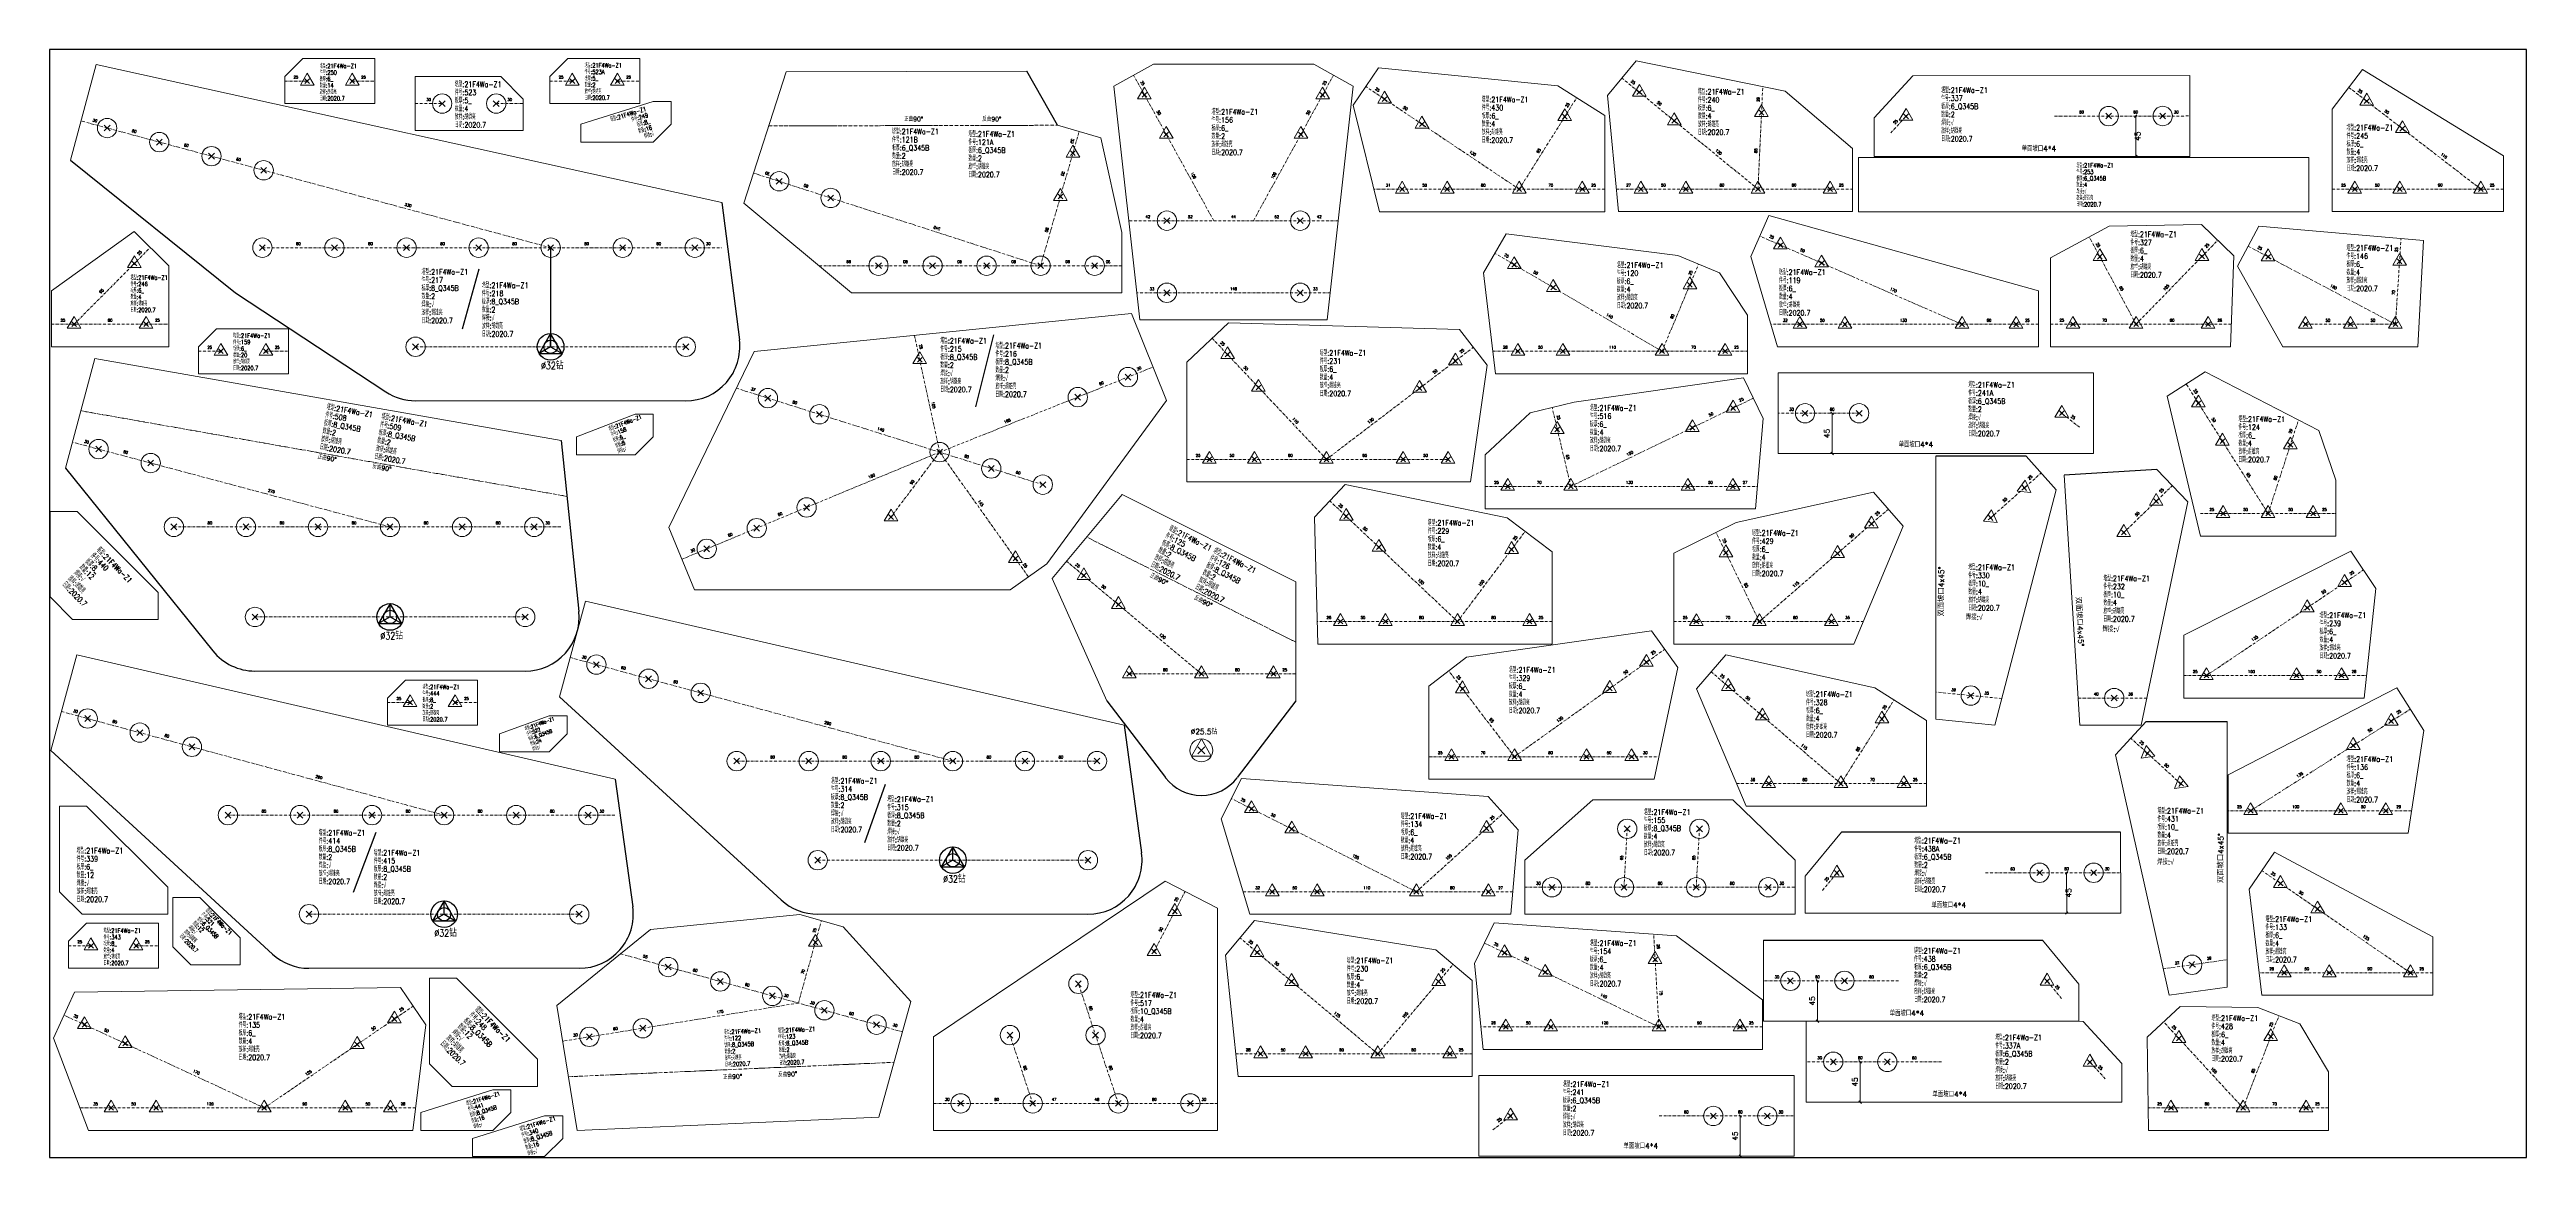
# Model space of a CAD drawing. Extents: x 1310 to 15542, y -76 to 8381.
# Drawn here: x 2329 to 5079, y 7151 to 8381 of the extents above; entities that cross this region are included whole.
import ezdxf
from ezdxf.enums import TextEntityAlignment as Align

# ---------------------------------------------------------------- set-up
doc = ezdxf.new("R2010")
doc.units = 0
doc.header["$MEASUREMENT"] = 0
doc.linetypes.add('一点画线', pattern=[5.2, 3, -1, 0.2, -1])
doc.linetypes.add('制弯线', pattern=[5.9, 4, -0.5, 0.2, -0.5, 0.2, -0.5])
doc.layers.get('0').update_dxf_attribs({"linetype": 'CONTINUOUS', "lineweight": 25})
for name, color, linetype, lineweight in [('1', 7, 'CONTINUOUS', 25), ('2', 7, 'CONTINUOUS', 25), ('5', 7, 'CONTINUOUS', 25)]:
    doc.layers.add(name, color=color, linetype=linetype, lineweight=lineweight)
doc.styles.add('HZ', font='txt.shx', dxfattribs={"width": 0.7, "oblique": 12, "bigfont": 'hztxt.shx'})
doc.styles.get("Standard").update_dxf_attribs({"font": 'simplex.shx', "width": 0.7, "height": 3, "bigfont": 'gbhzfs.shx'})

# ---------------------------------------------------------------- blocks, each defined once
blk = doc.blocks.new('板孔17.5')
at = {"layer": '5', "color": 7, "linetype": 'Continuous', "lineweight": 13}
for p, q in [((0, 1), (-0.866, -0.5)), ((-0.3, -0.3), (0.3, 0.3)), ((0.3, -0.3), (-0.3, 0.3)), ((0.866, -0.5), (0, 1)), ((-0.866, -0.5), (0.866, -0.5))]:
    blk.add_line(p, q, dxfattribs=at)
at = {"layer": '5', "color": 7, "linetype": 'Continuous', "lineweight": 0}
blk.add_circle((0, 0), 0.1, dxfattribs=at)
blk = doc.blocks.new('PLKM_e7f11f4f-1c91-4e16-9a07-c9e1ba8f109c', base_point=(4530.9, 12261.9))
at = {"layer": '1', "color": 7, "linetype": 'Continuous', "lineweight": 18}
for p, q in [((4268.6, 12266.9), (4288.6, 12286.9)), ((4268.6, 12266.9), (4268.6, 12236.9)), ((4368.6, 12286.9), (4288.6, 12286.9)), ((4368.6, 12236.9), (4368.6, 12286.9)), ((4268.6, 12236.9), (4368.6, 12236.9))]:
    blk.add_line(p, q, dxfattribs=at)
at = {"layer": '2', "color": 9, "linetype": '一点画线', "lineweight": 13}
for p, q in [((4268.6, 12261.9), (4293.6, 12261.9)), ((4343.6, 12261.9), (4368.6, 12261.9))]:
    blk.add_line(p, q, dxfattribs=at)
at = {"layer": '1', "color": 7, "linetype": 'Continuous', "lineweight": 0, "xscale": 8.75, "yscale": 8.75, "zscale": 8.75}
for p in [(4293.6, 12261.9), (4343.6, 12261.9)]:
    blk.add_blockref('板孔17.5', p, dxfattribs=at)
at = {"layer": '1', "color": 7, "linetype": 'Continuous', "lineweight": 13, "insert": (4307.3, 12281.7), "char_height": 4.8, "width": 486, "attachment_point": 1, "line_spacing_factor": 0.9}
blk.add_mtext('塔型:21F4Wa-Z1\\P件号:523A\\P板厚:5_\\P数量:2\\P放样:胡雄亮\\P日期:2020.7', dxfattribs=at)
at = {"layer": '2', "color": 7, "linetype": 'Continuous', "lineweight": 13}
for p in [(4281.1, 12263.9), (4356.1, 12263.9)]:
    blk.add_text('25', height=3, dxfattribs=at).set_placement(p, align=Align.BOTTOM_CENTER)
blk = doc.blocks.new('PLKM_d31861ce-c81b-40dd-bd28-73a488e62186', base_point=(8443, 14696.2))
at = {"layer": '1', "color": 7, "linetype": 'Continuous', "lineweight": 18}
for p, q in [((8183.5, 14701.2), (8203.5, 14721.2)), ((8283.5, 14721.2), (8203.5, 14721.2)), ((8283.5, 14671.2), (8283.5, 14721.2)), ((8183.5, 14701.2), (8183.5, 14671.2)), ((8183.5, 14671.2), (8283.5, 14671.2))]:
    blk.add_line(p, q, dxfattribs=at)
at = {"layer": '2', "color": 9, "linetype": '一点画线', "lineweight": 13}
for p, q in [((8183.5, 14696.2), (8208.5, 14696.2)), ((8258.5, 14696.2), (8283.5, 14696.2))]:
    blk.add_line(p, q, dxfattribs=at)
at = {"layer": '1', "color": 7, "linetype": 'Continuous', "lineweight": 0, "xscale": 8.75, "yscale": 8.75, "zscale": 8.75}
for p in [(8208.5, 14696.2), (8258.5, 14696.2)]:
    blk.add_blockref('板孔17.5', p, dxfattribs=at)
at = {"layer": '1', "color": 7, "linetype": 'Continuous', "lineweight": 13, "insert": (8222.4, 14715.3), "char_height": 4.8, "width": 480, "attachment_point": 1, "line_spacing_factor": 0.9}
blk.add_mtext('塔型:21F4Wa-Z1\\P件号:250\\P板厚:6_\\P数量:14\\P放样:胡雄亮\\P日期:2020.7', dxfattribs=at)
at = {"layer": '2', "color": 7, "linetype": 'Continuous', "lineweight": 13}
for p in [(8196, 14698.2), (8271, 14698.2)]:
    blk.add_text('25', height=3, dxfattribs=at).set_placement(p, align=Align.BOTTOM_CENTER)
blk = doc.blocks.new('PLKM_afd7b0fb-6b1b-4883-8fa4-97ad68b24dc9', base_point=(5216.3, 15510.2))
at = {"layer": '1', "color": 7, "linetype": 'Continuous', "lineweight": 18}
for p, q in [((4953.9, 15515.2), (4973.9, 15535.2)), ((4953.9, 15515.2), (4953.9, 15485.2)), ((5053.9, 15535.2), (4973.9, 15535.2)), ((5053.9, 15485.2), (5053.9, 15535.2)), ((4953.9, 15485.2), (5053.9, 15485.2))]:
    blk.add_line(p, q, dxfattribs=at)
at = {"layer": '2', "color": 9, "linetype": '一点画线', "lineweight": 13}
for p, q in [((4953.9, 15510.2), (4978.9, 15510.2)), ((5028.9, 15510.2), (5053.9, 15510.2))]:
    blk.add_line(p, q, dxfattribs=at)
at = {"layer": '1', "color": 7, "linetype": 'Continuous', "lineweight": 0, "xscale": 8.75, "yscale": 8.75, "zscale": 8.75}
for p in [(4978.9, 15510.2), (5028.9, 15510.2)]:
    blk.add_blockref('板孔17.5', p, dxfattribs=at)
at = {"layer": '1', "color": 7, "linetype": 'Continuous', "lineweight": 13, "insert": (4992.6, 15530), "char_height": 4.8, "width": 486, "attachment_point": 1, "line_spacing_factor": 0.9}
blk.add_mtext('塔型:21F4Wa-Z1\\P件号:159\\P板厚:6_\\P数量:20\\P放样:胡雄亮\\P日期:2020.7', dxfattribs=at)
at = {"layer": '2', "color": 7, "linetype": 'Continuous', "lineweight": 13}
for p in [(4966.4, 15512.2), (5041.4, 15512.2)]:
    blk.add_text('25', height=3, dxfattribs=at).set_placement(p, align=Align.BOTTOM_CENTER)
blk = doc.blocks.new('PLKM_2efb2bea-b016-402b-b2bc-6c4419df2ce5', base_point=(7185.7, 15514.9))
at = {"layer": '1', "color": 7, "linetype": 'Continuous', "lineweight": 18}
for p, q in [((7007.1, 15595.5), (6820, 15499.2)), ((7037.2, 15548.3), (7007.1, 15595.5)), ((7020, 15434.2), (7037.2, 15548.3)), ((6820, 15499.2), (6820, 15434.2)), ((6820, 15434.2), (7020, 15434.2))]:
    blk.add_line(p, q, dxfattribs=at)
at = {"layer": '2', "color": 9, "linetype": '一点画线', "lineweight": 13}
for p, q in [((6845, 15459.2), (7022.2, 15571.9)), ((7023.7, 15459.2), (6820, 15459.2))]:
    blk.add_line(p, q, dxfattribs=at)
at = {"layer": '1', "color": 7, "linetype": 'Continuous', "lineweight": 0, "xscale": 8.75, "yscale": 8.75, "zscale": 8.75}
for p in [(7001.1, 15558.5), (6958.9, 15531.6), (6845, 15459.2), (6945, 15459.2), (6995, 15459.2)]:
    blk.add_blockref('板孔17.5', p, dxfattribs=at)
at = {"layer": '1', "color": 7, "linetype": 'Continuous', "lineweight": 13, "insert": (6951.5, 15519.5), "char_height": 6, "width": 600, "attachment_point": 1, "line_spacing_factor": 0.9}
blk.add_mtext('塔型:21F4Wa-Z1\\P件号:136\\P板厚:6_\\P数量:4\\P放样:胡雄亮\\P日期:2020.7', dxfattribs=at)
at = {"layer": '2', "color": 7, "linetype": 'Continuous', "lineweight": 13}
for s, p in [('25', (7010.6, 15566.9)), ('50', (6978.9, 15546.7)), ('135', (6900.8, 15497.1))]:
    blk.add_text(s, height=3, rotation=32, dxfattribs=at).set_placement(p, align=Align.BOTTOM_CENTER)
for s, p in [('25', (6832.5, 15461.2)), ('100', (6895, 15461.2)), ('50', (6970, 15461.2)), ('29', (7009.3, 15461.2))]:
    blk.add_text(s, height=3, dxfattribs=at).set_placement(p, align=Align.BOTTOM_CENTER)
blk = doc.blocks.new('PLKM_0748f28b-6b34-472a-ba8e-d441282a4d2c', base_point=(6609.5, 15513.4))
at = {"layer": '1', "color": 7, "linetype": 'Continuous', "lineweight": 18}
for p, q in [((6591.8, 15592.7), (6230.1, 15587.5)), ((6620, 15551.4), (6591.8, 15592.7)), ((6230.1, 15587.5), (6206.6, 15536.7)), ((6206.6, 15536.7), (6245.7, 15434.2)), ((6605.7, 15434.2), (6620, 15551.4)), ((6245.7, 15434.2), (6605.7, 15434.2))]:
    blk.add_line(p, q, dxfattribs=at)
at = {"layer": '2', "color": 9, "linetype": '一点画线', "lineweight": 13}
for p, q in [((6440.7, 15459.2), (6605.9, 15572)), ((6440.7, 15459.2), (6218.4, 15562.1)), ((6608.7, 15459.2), (6236.2, 15459.2))]:
    blk.add_line(p, q, dxfattribs=at)
at = {"layer": '1', "color": 7, "linetype": 'Continuous', "lineweight": 0, "xscale": 8.75, "yscale": 8.75, "zscale": 8.75}
for p in [(6585.2, 15557.9), (6241.1, 15551.6), (6286.4, 15530.6), (6543.9, 15529.7), (6270.7, 15459.2), (6320.7, 15459.2), (6440.7, 15459.2), (6530.7, 15459.2), (6580.7, 15459.2)]:
    blk.add_blockref('板孔17.5', p, dxfattribs=at)
at = {"layer": '1', "color": 7, "linetype": 'Continuous', "lineweight": 13, "insert": (6412.3, 15563.3), "char_height": 6, "width": 600, "attachment_point": 1, "line_spacing_factor": 0.9}
blk.add_mtext('塔型:21F4Wa-Z1\\P件号:135\\P板厚:6_\\P数量:4\\P放样:胡雄亮\\P日期:2020.7', dxfattribs=at)
at = {"layer": '2', "color": 7, "linetype": 'Continuous', "lineweight": 13}
for s, rotation, p in [('25', 34, (6594.4, 15566.6)), ('25', 336, (6230.6, 15558.7)), ('50', 336, (6264.6, 15542.9)), ('50', 34, (6563.4, 15545.5)), ('170', 336, (6364.4, 15496.7)), ('125', 34, (6491.2, 15496.1))]:
    blk.add_text(s, height=3, rotation=rotation, dxfattribs=at).set_placement(p, align=Align.BOTTOM_CENTER)
for s, p in [('35', (6253.4, 15461.2)), ('50', (6295.7, 15461.2)), ('120', (6380.7, 15461.2)), ('90', (6485.7, 15461.2)), ('50', (6555.7, 15461.2)), ('28', (6594.7, 15461.2))]:
    blk.add_text(s, height=3, dxfattribs=at).set_placement(p, align=Align.BOTTOM_CENTER)
blk = doc.blocks.new('PLKM_22cef6f7-db2d-482d-97e8-3266c13a7349', base_point=(6076.4, 15509.6))
at = {"layer": '1', "color": 7, "linetype": 'Continuous', "lineweight": 18}
for p, q in [((5699.2, 15585), (5676.7, 15540.3)), ((5973.1, 15564.9), (5699.2, 15585)), ((6006.6, 15527.8), (5973.1, 15564.9)), ((5676.7, 15540.3), (5708.4, 15434.2)), ((5998.4, 15434.2), (6006.6, 15527.8)), ((5708.4, 15434.2), (5998.4, 15434.2))]:
    blk.add_line(p, q, dxfattribs=at)
at = {"layer": '2', "color": 9, "linetype": '一点画线', "lineweight": 13}
for p, q in [((5893.4, 15459.2), (5688, 15562.7)), ((5893.4, 15459.2), (5989.9, 15546.4)), ((6000.6, 15459.2), (5700.9, 15459.2))]:
    blk.add_line(p, q, dxfattribs=at)
at = {"layer": '1', "color": 7, "linetype": 'Continuous', "lineweight": 0, "xscale": 8.75, "yscale": 8.75, "zscale": 8.75}
for p in [(5710.3, 15551.4), (5755, 15528.9), (5971.3, 15529.6), (5733.4, 15459.2), (5783.4, 15459.2), (5893.4, 15459.2), (5973.4, 15459.2)]:
    blk.add_blockref('板孔17.5', p, dxfattribs=at)
at = {"layer": '1', "color": 7, "linetype": 'Continuous', "lineweight": 13, "insert": (5876.1, 15546.2), "char_height": 6, "width": 600, "attachment_point": 1, "line_spacing_factor": 0.9}
blk.add_mtext('塔型:21F4Wa-Z1\\P件号:134\\P板厚:6_\\P数量:4\\P放样:胡雄亮\\P日期:2020.7', dxfattribs=at)
at = {"layer": '2', "color": 7, "linetype": 'Continuous', "lineweight": 13}
for s, rotation, p in [('25', 334, (5700, 15558.8)), ('50', 334, (5733.5, 15542)), ('25', 42, (5979.2, 15539.5)), ('155', 334, (5825.1, 15495.9)), ('105', 42, (5931, 15495.9))]:
    blk.add_text(s, height=3, rotation=rotation, dxfattribs=at).set_placement(p, align=Align.BOTTOM_CENTER)
for s, p in [('32', (5717.2, 15461.2)), ('50', (5758.4, 15461.2)), ('110', (5838.4, 15461.2)), ('80', (5933.4, 15461.2)), ('27', (5987, 15461.2))]:
    blk.add_text(s, height=3, dxfattribs=at).set_placement(p, align=Align.BOTTOM_CENTER)
blk = doc.blocks.new('PLKM_21301c6a-1b52-42dd-b8d4-a439b46438a1', base_point=(5581.8, 15513.6))
at = {"layer": '1', "color": 7, "linetype": 'Continuous', "lineweight": 18}
for p, q in [((5301, 15593.1), (5272.7, 15551.9)), ((5476.7, 15499.2), (5301, 15593.1)), ((5272.7, 15551.9), (5286.7, 15434.2)), ((5476.7, 15434.2), (5476.7, 15499.2)), ((5286.7, 15434.2), (5476.7, 15434.2))]:
    blk.add_line(p, q, dxfattribs=at)
at = {"layer": '2', "color": 9, "linetype": '一点画线', "lineweight": 13}
for p, q in [((5451.7, 15459.2), (5286.9, 15572.5)), ((5476.7, 15459.2), (5283.7, 15459.2))]:
    blk.add_line(p, q, dxfattribs=at)
at = {"layer": '1', "color": 7, "linetype": 'Continuous', "lineweight": 0, "xscale": 8.75, "yscale": 8.75, "zscale": 8.75}
for p in [(5307.5, 15558.3), (5348.7, 15530), (5311.7, 15459.2), (5361.7, 15459.2), (5451.7, 15459.2)]:
    blk.add_blockref('板孔17.5', p, dxfattribs=at)
at = {"layer": '1', "color": 7, "linetype": 'Continuous', "lineweight": 13, "insert": (5290.9, 15521.8), "char_height": 6, "width": 600, "attachment_point": 1, "line_spacing_factor": 0.9}
blk.add_mtext('塔型:21F4Wa-Z1\\P件号:133\\P板厚:6_\\P数量:4\\P放样:胡雄亮\\P日期:2020.7', dxfattribs=at)
at = {"layer": '2', "color": 7, "linetype": 'Continuous', "lineweight": 13}
for s, p in [('25', (5298.3, 15567)), ('50', (5329.2, 15545.8)), ('125', (5401.3, 15496.3))]:
    blk.add_text(s, height=3, rotation=327, dxfattribs=at).set_placement(p, align=Align.BOTTOM_CENTER)
for s, p in [('28', (5297.7, 15461.2)), ('50', (5336.7, 15461.2)), ('90', (5406.7, 15461.2)), ('25', (5464.2, 15461.2))]:
    blk.add_text(s, height=3, dxfattribs=at).set_placement(p, align=Align.BOTTOM_CENTER)
blk = doc.blocks.new('板孔21.5')
at = {"layer": '5', "color": 7, "linetype": 'Continuous', "lineweight": 13}
for p, q in [((-0.3, -0.3), (0.3, 0.3)), ((0.3, -0.3), (-0.3, 0.3))]:
    blk.add_line(p, q, dxfattribs=at)
blk.add_circle((0, 0), 1, dxfattribs=at)
blk = doc.blocks.new('PLKM_c6b155cf-644b-4ba2-95a2-b3d99ec414cb', base_point=(5397.7, 13278.2))
at = {"color": 0, "linetype": 'Continuous'}
blk.add_line((5387.4, 13323.8), (5077.4, 13323.8), dxfattribs=at)
at = {"layer": '1', "color": 7, "linetype": 'Continuous', "lineweight": 18}
for p, q in [((5037.2, 13275), (5077.4, 13323.8)), ((5387.4, 13323.8), (5387.5, 13234)), ((5037.2, 13234), (5037.2, 13275)), ((5387.5, 13234), (5037.2, 13234))]:
    blk.add_line(p, q, dxfattribs=at)
at = {"layer": '2', "color": 9, "linetype": '一点画线', "lineweight": 13}
for p, q in [((5056.5, 13259.1), (5072.4, 13278.4)), ((5237.4, 13278.6), (5387.4, 13278.8))]:
    blk.add_line(p, q, dxfattribs=at)
at = {"layer": '2', "color": 9, "linetype": 'Continuous', "lineweight": 18}
for p, q in [((5328.8, 13280.1), (5326, 13277.3)), ((5327.4, 13278.7), (5327.5, 13234)), ((5328.9, 13235.4), (5326.1, 13232.6))]:
    blk.add_line(p, q, dxfattribs=at)
at = {"layer": '1', "color": 7, "linetype": 'Continuous', "lineweight": 0}
for name, p, xscale, yscale, zscale in [('板孔17.5', (5072.4, 13278.4), -8.75, 8.75, 8.75), ('板孔21.5', (5297.4, 13278.7), -10.75, 10.75, 10.75), ('板孔21.5', (5357.4, 13278.7), -10.75, 10.75, 10.75)]:
    blk.add_blockref(name, p, dxfattribs=dict(at, xscale=xscale, yscale=yscale, zscale=zscale))
at = {"layer": '1', "color": 7, "linetype": 'Continuous', "lineweight": 13}
blk.add_text('单面坡口4*4', height=6, dxfattribs=at).set_placement((5196.5, 13238), align=Align.BOTTOM_CENTER)
at = {"layer": '1', "color": 7, "linetype": 'Continuous', "lineweight": 13, "insert": (5158.3, 13317.3), "char_height": 6, "width": 600, "attachment_point": 1, "line_spacing_factor": 0.9}
blk.add_mtext('塔型:21F4Wa-Z1\\P件号:438A\\P板厚:6_Q345B\\P数量:2\\P焊接:√\\P放样:胡雄亮\\P日期:2020.7', dxfattribs=at)
at = {"layer": '2', "color": 7, "linetype": 'Continuous', "lineweight": 13}
for s, p in [('60', (5267.4, 13280.6)), ('60', (5327.4, 13280.7)), ('30', (5372.4, 13280.7))]:
    blk.add_text(s, height=3, dxfattribs=at).set_placement(p, align=Align.BOTTOM_CENTER)
for s, height, rotation, p in [('25', 3, 50, (5062.9, 13270)), ('45', 6, 90, (5334.4, 13256.4))]:
    blk.add_text(s, height=height, rotation=rotation, dxfattribs=at).set_placement(p, align=Align.BOTTOM_CENTER)
blk = doc.blocks.new('PLKM_28240011-e366-495c-9762-8285798c0c77', base_point=(5040.3, 13278.2))
at = {"color": 0, "linetype": 'Continuous'}
blk.add_line((4656.7, 13323.8), (4966.6, 13323.8), dxfattribs=at)
at = {"layer": '1', "color": 7, "linetype": 'Continuous', "lineweight": 18}
for p, q in [((4656.7, 13323.8), (4656.6, 13234)), ((5006.8, 13275), (4966.6, 13323.8)), ((5006.8, 13234), (5006.8, 13275)), ((4656.6, 13234), (5006.8, 13234))]:
    blk.add_line(p, q, dxfattribs=at)
at = {"layer": '2', "color": 9, "linetype": '一点画线', "lineweight": 13}
for p, q in [((4806.6, 13278.6), (4656.6, 13278.8)), ((4987.5, 13259.1), (4971.6, 13278.4))]:
    blk.add_line(p, q, dxfattribs=at)
at = {"layer": '2', "color": 9, "linetype": 'Continuous', "lineweight": 18}
for p, q in [((4715.2, 13280.1), (4718, 13277.3)), ((4716.6, 13278.7), (4716.6, 13234)), ((4715.2, 13235.4), (4718, 13232.6))]:
    blk.add_line(p, q, dxfattribs=at)
at = {"layer": '1', "color": 7, "linetype": 'Continuous', "lineweight": 0}
for name, p, xscale, yscale, zscale in [('板孔21.5', (4686.6, 13278.7), 10.75, 10.75, 10.75), ('板孔21.5', (4746.6, 13278.7), 10.75, 10.75, 10.75), ('板孔17.5', (4971.6, 13278.4), 8.75, 8.75, 8.75)]:
    blk.add_blockref(name, p, dxfattribs=dict(at, xscale=xscale, yscale=yscale, zscale=zscale))
at = {"layer": '1', "color": 7, "linetype": 'Continuous', "lineweight": 13}
blk.add_text('单面坡口4*4', height=6, dxfattribs=at).set_placement((4815.9, 13238), align=Align.BOTTOM_CENTER)
at = {"layer": '1', "color": 7, "linetype": 'Continuous', "lineweight": 13, "insert": (4824, 13315), "char_height": 6, "width": 600, "attachment_point": 1, "line_spacing_factor": 0.9}
blk.add_mtext('塔型:21F4Wa-Z1\\P件号:438\\P板厚:6_Q345B\\P数量:2\\P焊接:√\\P放样:胡雄亮\\P日期:2020.7', dxfattribs=at)
at = {"layer": '2', "color": 7, "linetype": 'Continuous', "lineweight": 13}
for s, p in [('30', (4671.6, 13280.7)), ('60', (4716.6, 13280.7)), ('60', (4776.6, 13280.6))]:
    blk.add_text(s, height=3, dxfattribs=at).set_placement(p, align=Align.BOTTOM_CENTER)
for s, height, rotation, p in [('45', 6, 90, (4715.6, 13256.4)), ('25', 3, 310, (4981.1, 13270))]:
    blk.add_text(s, height=height, rotation=rotation, dxfattribs=at).set_placement(p, align=Align.BOTTOM_CENTER)
blk = doc.blocks.new('PLKM_07447c38-09a8-48fe-9f46-ce8df2bd4d17', base_point=(5089.9, 14009.6))
at = {"layer": '1', "color": 7, "linetype": 'Continuous', "lineweight": 18}
for p, q in [((4752.7, 14008.3), (4795.4, 14054.8)), ((4795.4, 14054.8), (5103, 14055.2)), ((5103, 14055.2), (5103.1, 13965.4)), ((4752.7, 13965.4), (4752.7, 14008.3)), ((5103.1, 13965.4), (4752.7, 13965.4))]:
    blk.add_line(p, q, dxfattribs=at)
at = {"layer": '2', "color": 9, "linetype": '一点画线', "lineweight": 13}
for p, q in [((4771.1, 13991.4), (4788, 14009.8)), ((4953, 14010), (5103, 14010.2))]:
    blk.add_line(p, q, dxfattribs=at)
at = {"layer": '2', "color": 9, "linetype": 'Continuous', "lineweight": 18}
for p, q in [((5044.4, 14011.6), (5041.6, 14008.7)), ((5043, 14010.2), (5043.1, 13965.4)), ((5044.5, 13966.8), (5041.7, 13964))]:
    blk.add_line(p, q, dxfattribs=at)
at = {"layer": '1', "color": 7, "linetype": 'Continuous', "lineweight": 0}
for name, p, xscale, yscale, zscale in [('板孔17.5', (4788, 14009.8), -8.75, 8.75, 8.75), ('板孔21.5', (5013, 14010.1), -10.75, 10.75, 10.75), ('板孔21.5', (5073, 14010.2), -10.75, 10.75, 10.75)]:
    blk.add_blockref(name, p, dxfattribs=dict(at, xscale=xscale, yscale=yscale, zscale=zscale))
at = {"layer": '1', "color": 7, "linetype": 'Continuous', "lineweight": 13}
blk.add_text('单面坡口4*4', height=6, dxfattribs=at).set_placement((4935.5, 13969.1), align=Align.BOTTOM_CENTER)
at = {"layer": '1', "color": 7, "linetype": 'Continuous', "lineweight": 13, "insert": (4827.1, 14041.9), "char_height": 6, "width": 600, "attachment_point": 1, "line_spacing_factor": 0.9}
blk.add_mtext('塔型:21F4Wa-Z1\\P件号:337\\P板厚:6_Q345B\\P数量:2\\P焊接:√\\P放样:胡雄亮\\P日期:2020.7', dxfattribs=at)
at = {"layer": '2', "color": 7, "linetype": 'Continuous', "lineweight": 13}
for s, height, rotation, p in [('25', 3, 46, (4778.1, 14002)), ('45', 6, 90, (5050, 13987.8))]:
    blk.add_text(s, height=height, rotation=rotation, dxfattribs=at).set_placement(p, align=Align.BOTTOM_CENTER)
for s, p in [('60', (4983, 14012.1)), ('60', (5043, 14012.2)), ('30', (5088, 14012.2))]:
    blk.add_text(s, height=3, dxfattribs=at).set_placement(p, align=Align.BOTTOM_CENTER)
blk = doc.blocks.new('PLKM_cfa0d4a4-edfb-4e92-ad56-e556e73ffd2a', base_point=(4770.3, 14009.6))
at = {"layer": '1', "color": 7, "linetype": 'Continuous', "lineweight": 18}
for p, q in [((4365.4, 14055.2), (4365.3, 13965.4)), ((4673, 14054.8), (4365.4, 14055.2)), ((4715.7, 14008.3), (4673, 14054.8)), ((4715.7, 13965.4), (4715.7, 14008.3)), ((4365.3, 13965.4), (4715.7, 13965.4))]:
    blk.add_line(p, q, dxfattribs=at)
at = {"layer": '2', "color": 9, "linetype": '一点画线', "lineweight": 13}
for p, q in [((4515.4, 14010), (4365.4, 14010.2)), ((4697.3, 13991.4), (4680.4, 14009.8))]:
    blk.add_line(p, q, dxfattribs=at)
at = {"layer": '2', "color": 9, "linetype": 'Continuous', "lineweight": 18}
for p, q in [((4423.9, 14011.6), (4426.8, 14008.7)), ((4425.4, 14010.2), (4425.3, 13965.4)), ((4423.9, 13966.8), (4426.7, 13964))]:
    blk.add_line(p, q, dxfattribs=at)
at = {"layer": '1', "color": 7, "linetype": 'Continuous', "lineweight": 0}
for name, p, xscale, yscale, zscale in [('板孔21.5', (4395.4, 14010.2), 10.75, 10.75, 10.75), ('板孔21.5', (4455.4, 14010.1), 10.75, 10.75, 10.75), ('板孔17.5', (4680.4, 14009.8), 8.75, 8.75, 8.75)]:
    blk.add_blockref(name, p, dxfattribs=dict(at, xscale=xscale, yscale=yscale, zscale=zscale))
at = {"layer": '1', "color": 7, "linetype": 'Continuous', "lineweight": 13}
blk.add_text('单面坡口4*4', height=6, dxfattribs=at).set_placement((4524.7, 13969.4), align=Align.BOTTOM_CENTER)
at = {"layer": '1', "color": 7, "linetype": 'Continuous', "lineweight": 13, "insert": (4575.3, 14040.1), "char_height": 6, "width": 600, "attachment_point": 1, "line_spacing_factor": 0.9}
blk.add_mtext('塔型:21F4Wa-Z1\\P件号:337A\\P板厚:6_Q345B\\P数量:2\\P焊接:√\\P放样:胡雄亮\\P日期:2020.7', dxfattribs=at)
at = {"layer": '2', "color": 7, "linetype": 'Continuous', "lineweight": 13}
for s, p in [('30', (4380.4, 14012.2)), ('60', (4425.4, 14012.2)), ('60', (4485.4, 14012.1))]:
    blk.add_text(s, height=3, dxfattribs=at).set_placement(p, align=Align.BOTTOM_CENTER)
for s, height, rotation, p in [('25', 3, 314, (4690.3, 14002)), ('45', 6, 90, (4424.3, 13987.8))]:
    blk.add_text(s, height=height, rotation=rotation, dxfattribs=at).set_placement(p, align=Align.BOTTOM_CENTER)
blk = doc.blocks.new('PLKM_e02fc04d-588d-42cd-b689-c8a0d808b49a', base_point=(4572.7, 12182.6))
at = {"layer": '1', "color": 7, "linetype": 'Continuous', "lineweight": 18}
for p, q in [((4250.6, 12212.6), (4250.6, 12152.6)), ((4345.6, 12212.6), (4250.6, 12212.6)), ((4370.6, 12187.6), (4345.6, 12212.6)), ((4370.6, 12152.6), (4370.6, 12187.6)), ((4250.6, 12152.6), (4370.6, 12152.6))]:
    blk.add_line(p, q, dxfattribs=at)
at = {"layer": '2', "color": 9, "linetype": '一点画线', "lineweight": 13}
for p, q in [((4250.6, 12182.6), (4280.6, 12182.6)), ((4340.6, 12182.6), (4370.6, 12182.6))]:
    blk.add_line(p, q, dxfattribs=at)
at = {"layer": '1', "color": 7, "linetype": 'Continuous', "lineweight": 0, "xscale": 10.75, "yscale": 10.75, "zscale": 10.75}
for p in [(4280.6, 12182.6), (4340.6, 12182.6)]:
    blk.add_blockref('板孔21.5', p, dxfattribs=at)
at = {"layer": '1', "color": 7, "linetype": 'Continuous', "lineweight": 13, "insert": (4294.7, 12207), "char_height": 6, "width": 600, "attachment_point": 1, "line_spacing_factor": 0.9}
blk.add_mtext('塔型:21F4Wa-Z1\\P件号:523\\P板厚:5_\\P数量:4\\P放样:胡雄亮\\P日期:2020.7', dxfattribs=at)
at = {"layer": '2', "color": 7, "linetype": 'Continuous', "lineweight": 13}
for p in [(4265.6, 12184.6), (4355.6, 12184.6)]:
    blk.add_text('30', height=3, dxfattribs=at).set_placement(p, align=Align.BOTTOM_CENTER)
blk = doc.blocks.new('PLKM_c7f5a3e6-8ab7-414c-a495-20d773ffecfc', base_point=(4205.8, 12243.1))
at = {"layer": '1', "color": 7, "linetype": 'Continuous', "lineweight": 18}
for p, q in [((4030.6, 12192.6), (3975.6, 12172.6)), ((4050.6, 12192.6), (4030.6, 12192.6)), ((4050.6, 12172.6), (4050.6, 12192.6)), ((3975.6, 12172.6), (3975.6, 12152.6)), ((4030.6, 12152.6), (4050.6, 12172.6)), ((3975.6, 12152.6), (4030.6, 12152.6))]:
    blk.add_line(p, q, dxfattribs=at)
at = {"layer": '1', "color": 7, "linetype": 'Continuous', "lineweight": 13, "insert": (4003.1, 12180), "char_height": 4, "width": 450, "attachment_point": 1, "rotation": 19.9831, "line_spacing_factor": 0.9}
blk.add_mtext('塔型:21F4Wa-Z1\\P件号:522\\P板厚:6_Q345B\\P数量:24\\P焊接:√', dxfattribs=at)
blk = doc.blocks.new('PLKM_689e8406-cc4c-4305-9305-906daefdee5a', base_point=(3932.2, 11993.2))
at = {"layer": '1', "color": 7, "linetype": 'Continuous', "lineweight": 18}
for p, q in [((3700.6, 12227.6), (3700.6, 12172.6)), ((3730.6, 12227.6), (3700.6, 12227.6)), ((3775.6, 12182.6), (3730.6, 12227.6)), ((3775.6, 12152.6), (3775.6, 12182.6)), ((3700.6, 12172.6), (3720.6, 12152.6)), ((3720.6, 12152.6), (3775.6, 12152.6))]:
    blk.add_line(p, q, dxfattribs=at)
at = {"layer": '1', "color": 7, "linetype": 'Continuous', "lineweight": 13, "insert": (3739.5, 12216.1), "char_height": 4.5, "width": 600, "attachment_point": 1, "rotation": 315, "line_spacing_factor": 0.9}
blk.add_mtext('塔型:21F4Wa-Z1\\P件号:521\\P板厚:6_Q345B\\P数量:12\\P焊接:√\\P放样:胡雄亮\\P日期:2020.7', dxfattribs=at)
blk = doc.blocks.new('PLKM_52e86a1d-98e1-4ceb-8019-42ce8df6917d', base_point=(3594.9, 12291))
at = {"layer": '1', "color": 7, "linetype": 'Continuous', "lineweight": 18}
for p, q in [((3442.6, 12429.4), (3185.6, 12256.6)), ((3500.6, 12399.4), (3442.6, 12429.4)), ((3500.6, 12152.6), (3500.6, 12399.4)), ((3185.6, 12256.6), (3185.6, 12152.6)), ((3185.6, 12152.6), (3500.6, 12152.6))]:
    blk.add_line(p, q, dxfattribs=at)
at = {"layer": '2', "color": 9, "linetype": '一点画线', "lineweight": 13}
for p, q in [((3430.3, 12351.3), (3464.8, 12417.9)), ((3390.6, 12182.6), (3346.3, 12315.4)), ((3295.6, 12182.6), (3270.3, 12258.4)), ((3500.6, 12182.6), (3185.6, 12182.6))]:
    blk.add_line(p, q, dxfattribs=at)
at = {"layer": '1', "color": 7, "linetype": 'Continuous', "lineweight": 0}
for name, p, xscale, yscale, zscale in [('板孔17.5', (3453.3, 12395.7), 8.75, 8.75, 8.75), ('板孔17.5', (3430.3, 12351.3), 8.75, 8.75, 8.75), ('板孔21.5', (3346.3, 12315.4), 10.75, 10.75, 10.75), ('板孔21.5', (3270.3, 12258.4), 10.75, 10.75, 10.75), ('板孔21.5', (3365.3, 12258.4), 10.75, 10.75, 10.75), ('板孔21.5', (3215.6, 12182.6), 10.75, 10.75, 10.75), ('板孔21.5', (3295.6, 12182.6), 10.75, 10.75, 10.75), ('板孔21.5', (3390.6, 12182.6), 10.75, 10.75, 10.75), ('板孔21.5', (3470.6, 12182.6), 10.75, 10.75, 10.75)]:
    blk.add_blockref(name, p, dxfattribs=dict(at, xscale=xscale, yscale=yscale, zscale=zscale))
at = {"layer": '1', "color": 7, "linetype": 'Continuous', "lineweight": 13, "insert": (3404.1, 12305.9), "char_height": 6, "width": 600, "attachment_point": 1, "line_spacing_factor": 0.9}
blk.add_mtext('塔型:21F4Wa-Z1\\P件号:517\\P板厚:10_Q345B\\P数量:4\\P放样:胡雄亮\\P日期:2020.7', dxfattribs=at)
at = {"layer": '2', "color": 7, "linetype": 'Continuous', "lineweight": 13}
for s, rotation, p in [('25', 63, (3457.3, 12407.8)), ('50', 63, (3440, 12374.5)), ('60', 289, (3357.7, 12287.5)), ('80', 289, (3284.9, 12221.1)), ('80', 289, (3379.9, 12221.1))]:
    blk.add_text(s, height=3, rotation=rotation, dxfattribs=at).set_placement(p, align=Align.BOTTOM_CENTER)
for s, p in [('30', (3200.6, 12184.6)), ('80', (3255.6, 12184.6)), ('47', (3319.4, 12184.6)), ('48', (3366.9, 12184.6)), ('80', (3430.6, 12184.6)), ('30', (3485.6, 12184.6))]:
    blk.add_text(s, height=3, dxfattribs=at).set_placement(p, align=Align.BOTTOM_CENTER)
blk = doc.blocks.new('PLKM_7b76d530-2090-40c1-a64a-3491f2526c1a', base_point=(3035.3, 12225.2))
at = {"layer": '1', "color": 7, "linetype": 'Continuous', "lineweight": 18}
for p, q in [((2963.9, 12297.9), (2775.8, 12270.9)), ((2985.6, 12252.8), (2963.9, 12297.9)), ((2775.8, 12270.9), (2727.2, 12259.4)), ((2727.2, 12259.4), (2677.2, 12212.6)), ((2977.2, 12152.6), (2985.6, 12252.8)), ((2677.2, 12212.6), (2677.2, 12152.6)), ((2677.2, 12152.6), (2977.2, 12152.6))]:
    blk.add_line(p, q, dxfattribs=at)
at = {"layer": '2', "color": 9, "linetype": '一点画线', "lineweight": 13}
for p, q in [((2772.2, 12177.6), (2751.5, 12265.2)), ((2772.2, 12177.6), (2974.8, 12275.4)), ((2677.2, 12177.6), (2979.3, 12177.6))]:
    blk.add_line(p, q, dxfattribs=at)
at = {"layer": '1', "color": 7, "linetype": 'Continuous', "lineweight": 0, "xscale": 8.75, "yscale": 8.75, "zscale": 8.75}
for p in [(2952.3, 12264.5), (2757.2, 12240.8), (2907.2, 12242.7), (2702.2, 12177.6), (2772.2, 12177.6), (2902.2, 12177.6), (2952.2, 12177.6)]:
    blk.add_blockref('板孔17.5', p, dxfattribs=at)
at = {"layer": '1', "color": 7, "linetype": 'Continuous', "lineweight": 13, "insert": (2793.4, 12267.6), "char_height": 6, "width": 600, "attachment_point": 1, "line_spacing_factor": 0.9}
blk.add_mtext('塔型:21F4Wa-Z1\\P件号:516\\P板厚:6_\\P数量:4\\P放样:胡雄亮\\P日期:2020.7', dxfattribs=at)
at = {"layer": '2', "color": 7, "linetype": 'Continuous', "lineweight": 13}
for s, rotation, p in [('25', 26, (2962.6, 12271.7)), ('25', 284, (2756.3, 12253.5)), ('50', 26, (2928.9, 12255.4)), ('65', 284, (2766.6, 12209.6)), ('150', 26, (2838.8, 12212))]:
    blk.add_text(s, height=3, rotation=rotation, dxfattribs=at).set_placement(p, align=Align.BOTTOM_CENTER)
for s, p in [('25', (2689.7, 12179.6)), ('70', (2737.2, 12179.6)), ('130', (2837.2, 12179.6)), ('50', (2927.2, 12179.6)), ('27', (2965.7, 12179.6))]:
    blk.add_text(s, height=3, dxfattribs=at).set_placement(p, align=Align.BOTTOM_CENTER)
blk = doc.blocks.new('PLKM_6d721133-6f0f-4978-943f-0291adaef299', base_point=(2344.8, 12250.3))
at = {"color": 0, "linetype": 'Continuous'}
for p, q in [((2424, 12332.7), (2443.7, 12143)), ((1873.6, 12301.9), (2037.3, 12099.1))]:
    blk.add_line(p, q, dxfattribs=at)
at = {"color": 2}
for p, q in [((2234, 12151.6), (2221.2, 12129.4)), ((2221.2, 12129.4), (2246.9, 12129.4)), ((2246.9, 12129.4), (2234, 12151.6))]:
    blk.add_line(p, q, dxfattribs=at)
for q in [(2221.2, 12129.4), (2234, 12151.6), (2246.9, 12129.4)]:
    blk.add_line((2234, 12136.8), q)
for radius in [14.8, 7.42]:
    blk.add_circle((2234, 12136.8), radius)
at = {"color": 0, "linetype": 'Continuous'}
for centre, start, end in [((2384, 12136.8), 270, 5.9218), ((2084, 12136.8), 218.9118, 270)]:
    blk.add_arc(centre, 60, start, end, dxfattribs=at)
at = {"layer": '1', "color": 7, "linetype": 'Continuous', "lineweight": 18}
for p, q in [((1906.2, 12423.9), (1873.6, 12301.9)), ((2424, 12332.7), (1906.2, 12423.9)), ((2084, 12076.8), (2384, 12076.8))]:
    blk.add_line(p, q, dxfattribs=at)
at = {"layer": '2', "color": 190, "linetype": '制弯线', "lineweight": 13}
blk.add_line((2430.5, 12270.7), (1890.7, 12365.7), dxfattribs=at)
at = {"layer": '2', "color": 9, "linetype": '一点画线', "lineweight": 13}
for p, q in [((2234, 12236.8), (1881.4, 12330.9)), ((1994, 12236.8), (2424, 12236.8)), ((2084, 12136.8), (2384, 12136.8))]:
    blk.add_line(p, q, dxfattribs=at)
at = {"layer": '1', "color": 7, "linetype": 'Continuous', "lineweight": 0, "xscale": 10.75, "yscale": 10.75, "zscale": 10.75}
for p in [(1910.4, 12323.2), (1968.3, 12307.7), (1994, 12236.8), (2074, 12236.8), (2154, 12236.8), (2234, 12236.8), (2314, 12236.8), (2394, 12236.8), (2084, 12136.8), (2384, 12136.8)]:
    blk.add_blockref('板孔21.5', p, dxfattribs=at)
at = {"color": 7, "style": 'HZ', "width": 0.8}
blk.add_text('%%C32钻', height=8, dxfattribs=at).set_placement((2223.3, 12111.9))
at = {"layer": '1', "color": 7, "linetype": 'Continuous', "lineweight": 13, "char_height": 6, "width": 600, "attachment_point": 1, "rotation": 350.0174, "line_spacing_factor": 0.9}
for s, insert in [('塔型:21F4Wa-Z1\\P件号:508\\P板厚:8_Q345B\\P数量:2\\P放样:胡雄亮\\P日期:2020.7', (2164.3, 12373.2)), ('塔型:21F4Wa-Z1\\P件号:509\\P板厚:8_Q345B\\P数量:2\\P放样:胡雄亮\\P日期:2020.7', (2225.1, 12362.5))]:
    blk.add_mtext(s, dxfattribs=dict(at, insert=insert))
at = {"layer": '2', "color": 7, "linetype": 'Continuous', "lineweight": 13}
for s, p in [('30', (1896.4, 12329)), ('60', (1939.9, 12317.4)), ('275', (2101.7, 12274.2))]:
    blk.add_text(s, height=3, rotation=346, dxfattribs=at).set_placement(p, align=Align.BOTTOM_CENTER)
for s, p in [('正曲90%%d', (2153.1, 12311.1)), ('反曲90%%D', (2213.8, 12300.4))]:
    blk.add_text(s, height=5, rotation=350.0174, dxfattribs=at).set_placement(p, align=Align.BOTTOM_LEFT)
for s, p in [('80', (2034, 12238.8)), ('80', (2114, 12238.8)), ('80', (2194, 12238.8)), ('80', (2274, 12238.8)), ('80', (2354, 12238.8)), ('30', (2409, 12238.8))]:
    blk.add_text(s, height=3, dxfattribs=at).set_placement(p, align=Align.BOTTOM_CENTER)
blk = doc.blocks.new('PLKM_b0c31d32-7b1f-4932-99ae-9c10f27d9a20', base_point=(6082.9, 13309.8))
at = {"layer": '1', "color": 7, "linetype": 'Continuous', "lineweight": 18}
for p, q in [((5820.5, 13314.8), (5840.5, 13334.8)), ((5820.5, 13314.8), (5820.5, 13284.8)), ((5920.5, 13334.8), (5840.5, 13334.8)), ((5920.5, 13284.8), (5920.5, 13334.8)), ((5820.5, 13284.8), (5920.5, 13284.8))]:
    blk.add_line(p, q, dxfattribs=at)
at = {"layer": '2', "color": 9, "linetype": '一点画线', "lineweight": 13}
for p, q in [((5820.5, 13309.8), (5845.5, 13309.8)), ((5895.5, 13309.8), (5920.5, 13309.8))]:
    blk.add_line(p, q, dxfattribs=at)
at = {"layer": '1', "color": 7, "linetype": 'Continuous', "lineweight": 0, "xscale": 8.75, "yscale": 8.75, "zscale": 8.75}
for p in [(5845.5, 13309.8), (5895.5, 13309.8)]:
    blk.add_blockref('板孔17.5', p, dxfattribs=at)
at = {"layer": '1', "color": 7, "linetype": 'Continuous', "lineweight": 13, "insert": (5859.2, 13329.6), "char_height": 4.8, "width": 486, "attachment_point": 1, "line_spacing_factor": 0.9}
blk.add_mtext('塔型:21F4Wa-Z1\\P件号:444\\P板厚:8_\\P数量:2\\P放样:胡雄亮\\P日期:2020.7', dxfattribs=at)
at = {"layer": '2', "color": 7, "linetype": 'Continuous', "lineweight": 13}
for p in [(5833, 13311.8), (5908, 13311.8)]:
    blk.add_text('25', height=3, dxfattribs=at).set_placement(p, align=Align.BOTTOM_CENTER)
blk = doc.blocks.new('PLKM_70afc0fe-b3c2-46fc-b479-0d36c2a9d9e1', base_point=(5939.2, 13379.1))
at = {"layer": '1', "color": 7, "linetype": 'Continuous', "lineweight": 18}
for p, q in [((5760.3, 13336.7), (5680.3, 13311.7)), ((5780.3, 13336.7), (5760.3, 13336.7)), ((5780.3, 13311.7), (5780.3, 13336.7)), ((5680.3, 13311.7), (5680.3, 13291.7)), ((5760.3, 13291.7), (5780.3, 13311.7)), ((5680.3, 13291.7), (5760.3, 13291.7))]:
    blk.add_line(p, q, dxfattribs=at)
at = {"layer": '1', "color": 7, "linetype": 'Continuous', "lineweight": 13, "insert": (5730.1, 13323.4), "char_height": 4.5, "width": 480, "attachment_point": 1, "rotation": 17.354, "line_spacing_factor": 0.9}
blk.add_mtext('塔型:21F4Wa-Z1\\P件号:441\\P板厚:8_Q345B\\P数量:16\\P焊接:√', dxfattribs=at)
blk = doc.blocks.new('PLKM_42baacde-cf51-4d0b-86d3-7073dc9c97da', base_point=(5765.5, 13141.5))
at = {"layer": '1', "color": 7, "linetype": 'Continuous', "lineweight": 18}
for p, q in [((5525.8, 13395.1), (5525.8, 13300.1)), ((5555.8, 13395.1), (5525.8, 13395.1)), ((5645.8, 13305.1), (5555.8, 13395.1)), ((5525.8, 13300.1), (5550.8, 13275.1)), ((5645.8, 13275.1), (5645.8, 13305.1)), ((5550.8, 13275.1), (5645.8, 13275.1))]:
    blk.add_line(p, q, dxfattribs=at)
at = {"layer": '1', "color": 7, "linetype": 'Continuous', "lineweight": 13, "insert": (5581, 13356), "char_height": 6, "width": 600, "attachment_point": 1, "rotation": 315, "line_spacing_factor": 0.9}
blk.add_mtext('塔型:21F4Wa-Z1\\P件号:440\\P板厚:8_\\P数量:12\\P焊接:√\\P放样:胡雄亮\\P日期:2020.7', dxfattribs=at)
blk = doc.blocks.new('PLKM_bfdd4485-46bb-4272-95eb-bc28a24a1358', base_point=(4612.4, 13284.5))
at = {"color": 0, "linetype": 'Continuous'}
blk.add_line((4322.9, 13436.5), (4413, 13436.5), dxfattribs=at)
at = {"layer": '1', "color": 7, "linetype": 'Continuous', "lineweight": 18}
for p, q in [((4322.9, 13436.5), (4289.2, 13399.6)), ((4413, 13141.8), (4413, 13436.5)), ((4289.2, 13399.6), (4348.7, 13132.6)), ((4348.7, 13132.6), (4413, 13141.8))]:
    blk.add_line(p, q, dxfattribs=at)
at = {"layer": '2', "color": 9, "linetype": '一点画线', "lineweight": 13}
for p, q in [((4361.5, 13367.5), (4306.1, 13418)), ((4342.1, 13162), (4413, 13172.1))]:
    blk.add_line(p, q, dxfattribs=at)
at = {"layer": '1', "color": 7, "linetype": 'Continuous', "lineweight": 0}
for name, p, xscale, yscale, zscale, rotation in [('板孔17.5', (4324.5, 13401.2), 8.749999999999034, 8.75, 8.75, 8.13010235414924), ('板孔17.5', (4361.5, 13367.5), 8.749999999999034, 8.75, 8.75, 8.13010235414924), ('板孔21.5', (4374.1, 13166.5), 10.75000000000014, 10.75, 10.75, 8.130102354151866)]:
    blk.add_blockref(name, p, dxfattribs=dict(at, xscale=xscale, yscale=yscale, zscale=zscale, rotation=rotation))
at = {"layer": '1', "color": 7, "linetype": 'Continuous', "lineweight": 13, "insert": (4335.6, 13340.4), "char_height": 6, "width": 600, "attachment_point": 1, "line_spacing_factor": 0.9}
blk.add_mtext('塔型:21F4Wa-Z1\\P件号:431\\P板厚:10_\\P数量:4\\P放样:胡雄亮\\P日期:2020.7', dxfattribs=at)
at = {"layer": '2', "color": 7, "linetype": 'Continuous', "lineweight": 13}
for s, rotation, p in [('25', 318.1301, (4316.6, 13411.1)), ('50', 318.1301, (4344.3, 13385.8)), ('39', 8.1301, (4393.3, 13171.3)), ('32', 8.1301, (4357.8, 13166.2))]:
    blk.add_text(s, height=3, rotation=rotation, dxfattribs=at).set_placement(p, align=Align.BOTTOM_CENTER)
at = {"layer": '2', "color": 2, "linetype": 'Continuous', "lineweight": 13}
blk.add_text('焊接:√', height=6, dxfattribs=at).set_placement((4335.2, 13277.7))
at = {"layer": '2', "color": 2, "linetype": 'Continuous', "lineweight": 18, "style": 'HZ'}
blk.add_text('双面坡口4x45%%D', height=6, rotation=90, dxfattribs=at).set_placement((4410.7, 13257.2), align=Align.BOTTOM_LEFT)
blk = doc.blocks.new('PLKM_54b1b97a-2446-4536-828b-b68f0444062a', base_point=(4219, 13221.7))
at = {"layer": '1', "color": 7, "linetype": 'Continuous', "lineweight": 18}
for p, q in [((3875.5, 13301.5), (3847.6, 13260)), ((4074.6, 13281.7), (3875.5, 13301.5)), ((4126.9, 13248.8), (4074.6, 13281.7)), ((3847.6, 13260), (3876.9, 13141.8)), ((4126.9, 13141.8), (4126.9, 13248.8)), ((3876.9, 13141.8), (4126.9, 13141.8))]:
    blk.add_line(p, q, dxfattribs=at)
at = {"layer": '2', "color": 9, "linetype": '一点画线', "lineweight": 13}
for p, q in [((4031.8, 13166.8), (3861.6, 13280.7)), ((4031.8, 13166.8), (4095.7, 13268.4)), ((4126.9, 13166.8), (3870.7, 13166.8))]:
    blk.add_line(p, q, dxfattribs=at)
at = {"layer": '1', "color": 7, "linetype": 'Continuous', "lineweight": 0, "xscale": 8.75, "yscale": 8.75, "zscale": 8.75}
for p in [(3882.3, 13266.8), (4082.4, 13247.3), (3923.9, 13239), (3901.9, 13166.8), (3951.9, 13166.8), (4031.9, 13166.8), (4101.9, 13166.8)]:
    blk.add_blockref('板孔17.5', p, dxfattribs=at)
at = {"layer": '1', "color": 7, "linetype": 'Continuous', "lineweight": 13, "insert": (3990.3, 13269.3), "char_height": 6, "width": 600, "attachment_point": 1, "line_spacing_factor": 0.9}
blk.add_mtext('塔型:21F4Wa-Z1\\P件号:430\\P板厚:6_\\P数量:4\\P放样:胡雄亮\\P日期:2020.7', dxfattribs=at)
at = {"layer": '2', "color": 7, "linetype": 'Continuous', "lineweight": 13}
for s, rotation, p in [('25', 327, (3873.1, 13275.4)), ('50', 327, (3904.2, 13254.6)), ('25', 58, (4087.4, 13258.9)), ('130', 327, (3978.9, 13204.6)), ('95', 58, (4055.4, 13208.1))]:
    blk.add_text(s, height=3, rotation=rotation, dxfattribs=at).set_placement(p, align=Align.BOTTOM_CENTER)
for s, p in [('31', (3886.3, 13168.8)), ('50', (3926.9, 13168.8)), ('80', (3991.9, 13168.8)), ('70', (4066.9, 13168.8)), ('25', (4114.4, 13168.8))]:
    blk.add_text(s, height=3, dxfattribs=at).set_placement(p, align=Align.BOTTOM_CENTER)
blk = doc.blocks.new('PLKM_f08cd9c3-46ad-4f88-a223-9dddd6a9edb5', base_point=(3736.4, 13226.2))
at = {"layer": '1', "color": 7, "linetype": 'Continuous', "lineweight": 18}
for p, q in [((3614.8, 13310.5), (3462.3, 13276.6)), ((3647.6, 13272.8), (3614.8, 13310.5)), ((3462.3, 13276.6), (3393, 13242.9)), ((3593, 13141.8), (3647.6, 13272.8)), ((3393, 13242.9), (3393, 13141.8)), ((3393, 13141.8), (3593, 13141.8))]:
    blk.add_line(p, q, dxfattribs=at)
at = {"layer": '2', "color": 9, "linetype": '一点画线', "lineweight": 13}
for p, q in [((3488, 13166.8), (3631.2, 13291.7)), ((3488, 13166.8), (3439.8, 13265.7)), ((3393, 13166.8), (3603.4, 13166.8))]:
    blk.add_line(p, q, dxfattribs=at)
at = {"layer": '1', "color": 7, "linetype": 'Continuous', "lineweight": 0, "xscale": 8.75, "yscale": 8.75, "zscale": 8.75}
for p in [(3612.4, 13275.2), (3450.8, 13243.2), (3574.7, 13242.4), (3418, 13166.8), (3488, 13166.8), (3568, 13166.8)]:
    blk.add_blockref('板孔17.5', p, dxfattribs=at)
at = {"layer": '1', "color": 7, "linetype": 'Continuous', "lineweight": 13, "insert": (3479.9, 13268.1), "char_height": 6, "width": 600, "attachment_point": 1, "line_spacing_factor": 0.9}
blk.add_mtext('塔型:21F4Wa-Z1\\P件号:429\\P板厚:6_\\P数量:4\\P放样:胡雄亮\\P日期:2020.7', dxfattribs=at)
at = {"layer": '2', "color": 7, "linetype": 'Continuous', "lineweight": 13}
for s, rotation, p in [('25', 41, (3620.5, 13285)), ('25', 297, (3447.1, 13255.3)), ('50', 41, (3592.2, 13260.3)), ('85', 297, (3471.2, 13205.9)), ('115', 41, (3530, 13206.1))]:
    blk.add_text(s, height=3, rotation=rotation, dxfattribs=at).set_placement(p, align=Align.BOTTOM_CENTER)
for s, p in [('25', (3405.5, 13168.8)), ('70', (3453, 13168.8)), ('80', (3528, 13168.8)), ('35', (3585.7, 13168.8))]:
    blk.add_text(s, height=3, dxfattribs=at).set_placement(p, align=Align.BOTTOM_CENTER)
blk = doc.blocks.new('PLKM_f2a3ae9d-5dd7-4a17-ba7d-6c5395cfad67', base_point=(3327.2, 13210.5))
at = {"layer": '1', "color": 7, "linetype": 'Continuous', "lineweight": 18}
for p, q in [((3028.2, 13279.3), (2991.5, 13245.4)), ((3114.6, 13278.4), (3028.2, 13279.3)), ((3161.2, 13260.3), (3114.6, 13278.4)), ((3193, 13206.8), (3161.2, 13260.3)), ((2991.5, 13245.4), (2993, 13141.8)), ((3193, 13141.8), (3193, 13206.8)), ((2993, 13141.8), (3193, 13141.8))]:
    blk.add_line(p, q, dxfattribs=at)
at = {"layer": '2', "color": 9, "linetype": '一点画线', "lineweight": 13}
for p, q in [((3098, 13166.8), (3009.8, 13262.3)), ((3098, 13166.8), (3137.9, 13269.3)), ((3193, 13166.8), (2992.6, 13166.8))]:
    blk.add_line(p, q, dxfattribs=at)
at = {"layer": '1', "color": 7, "linetype": 'Continuous', "lineweight": 0, "xscale": 8.75, "yscale": 8.75, "zscale": 8.75}
for p in [(3128.8, 13246), (3026.8, 13243.9), (3018, 13166.8), (3098, 13166.8), (3168, 13166.8)]:
    blk.add_blockref('板孔17.5', p, dxfattribs=at)
at = {"layer": '1', "color": 7, "linetype": 'Continuous', "lineweight": 13, "insert": (3063, 13269.3), "char_height": 6, "width": 600, "attachment_point": 1, "line_spacing_factor": 0.9}
blk.add_mtext('塔型:21F4Wa-Z1\\P件号:428\\P板厚:6_\\P数量:4\\P放样:胡雄亮\\P日期:2020.7', dxfattribs=at)
at = {"layer": '2', "color": 7, "linetype": 'Continuous', "lineweight": 13}
for s, rotation, p in [('25', 314, (3019.8, 13254.5)), ('25', 69, (3131.5, 13258.4)), ('105', 314, (3063.9, 13206.7)), ('85', 69, (3111.5, 13207.1))]:
    blk.add_text(s, height=3, rotation=rotation, dxfattribs=at).set_placement(p, align=Align.BOTTOM_CENTER)
for s, p in [('25', (3005.3, 13168.8)), ('80', (3058, 13168.8)), ('70', (3133, 13168.8)), ('25', (3180.5, 13168.8))]:
    blk.add_text(s, height=3, dxfattribs=at).set_placement(p, align=Align.BOTTOM_CENTER)
blk = doc.blocks.new('PLKM_4ebef828-d046-4503-839c-37b0ccd2465d', base_point=(2546.4, 13267.9))
at = {"color": 0, "linetype": 'Continuous'}
for p, q in [((2067.2, 13335.7), (2313, 13109.8)), ((2693.6, 13304), (2713, 13162.2)), ((2427.8, 13244.9), (2402.6, 13178.2))]:
    blk.add_line(p, q, dxfattribs=at)
at = {"color": 2}
for p, q in [((2503.6, 13168.9), (2490.7, 13146.6)), ((2490.7, 13146.6), (2516.4, 13146.6)), ((2516.4, 13146.6), (2503.6, 13168.9))]:
    blk.add_line(p, q, dxfattribs=at)
for q in [(2490.7, 13146.6), (2503.6, 13168.9), (2516.4, 13146.6)]:
    blk.add_line((2503.6, 13154), q)
for radius in [14.8, 7.42]:
    blk.add_circle((2503.6, 13154), radius)
at = {"color": 0, "linetype": 'Continuous'}
for centre, start, end in [((2653.6, 13154), 270, 7.8051), ((2353.6, 13154), 227.4216, 270)]:
    blk.add_arc(centre, 60, start, end, dxfattribs=at)
at = {"layer": '1', "color": 7, "linetype": 'Continuous', "lineweight": 18}
for p, q in [((2095.9, 13441.9), (2067.2, 13335.7)), ((2693.6, 13304), (2095.9, 13441.9)), ((2353.6, 13094), (2653.6, 13094))]:
    blk.add_line(p, q, dxfattribs=at)
at = {"layer": '2', "color": 9, "linetype": '一点画线', "lineweight": 13}
for p, q in [((2503.5, 13264), (2078.9, 13379.1)), ((2263.6, 13264), (2693.6, 13264)), ((2353.6, 13154), (2653.6, 13154))]:
    blk.add_line(p, q, dxfattribs=at)
at = {"layer": '1', "color": 7, "linetype": 'Continuous', "lineweight": 0, "xscale": 10.75, "yscale": 10.75, "zscale": 10.75}
for p in [(2107.9, 13371.3), (2165.8, 13355.6), (2223.7, 13339.9), (2263.6, 13264), (2343.6, 13264), (2423.6, 13264), (2503.6, 13264), (2583.6, 13264), (2663.6, 13264), (2353.6, 13154), (2653.6, 13154)]:
    blk.add_blockref('板孔21.5', p, dxfattribs=at)
at = {"color": 7, "style": 'HZ', "width": 0.8}
blk.add_text('%%C32钻', height=8, dxfattribs=at).set_placement((2492.8, 13129.1))
at = {"layer": '1', "color": 7, "linetype": 'Continuous', "lineweight": 13, "char_height": 6, "width": 600, "attachment_point": 1, "line_spacing_factor": 0.9}
for s, insert in [('塔型:21F4Wa-Z1\\P件号:414\\P板厚:8_Q345B\\P数量:2\\P焊接:√\\P放样:胡雄亮\\P日期:2020.7', (2364.4, 13247.4)), ('塔型:21F4Wa-Z1\\P件号:415\\P板厚:8_Q345B\\P数量:2\\P焊接:√\\P放样:胡雄亮\\P日期:2020.7', (2425.5, 13225.3))]:
    blk.add_mtext(s, dxfattribs=dict(at, insert=insert))
at = {"layer": '2', "color": 7, "linetype": 'Continuous', "lineweight": 13}
for s, p in [('30', (2093.9, 13377.1)), ('60', (2137.4, 13365.4)), ('60', (2195.3, 13349.7)), ('290', (2364.1, 13303.9))]:
    blk.add_text(s, height=3, rotation=346, dxfattribs=at).set_placement(p, align=Align.BOTTOM_CENTER)
for s, p in [('80', (2303.6, 13266)), ('80', (2383.6, 13266)), ('80', (2463.6, 13266)), ('80', (2543.6, 13266)), ('80', (2623.6, 13266)), ('30', (2678.6, 13266))]:
    blk.add_text(s, height=3, dxfattribs=at).set_placement(p, align=Align.BOTTOM_CENTER)
blk = doc.blocks.new('PLKM_03009149-0ebd-4fa7-8427-79405f5fb6bb', base_point=(5909.9, 14064))
at = {"layer": '1', "color": 7, "linetype": 'Continuous', "lineweight": 18}
for p, q in [((5650.4, 14069), (5670.4, 14089)), ((5750.4, 14089), (5670.4, 14089)), ((5750.4, 14039), (5750.4, 14089)), ((5650.4, 14069), (5650.4, 14039)), ((5650.4, 14039), (5750.4, 14039))]:
    blk.add_line(p, q, dxfattribs=at)
at = {"layer": '2', "color": 9, "linetype": '一点画线', "lineweight": 13}
for p, q in [((5650.4, 14064), (5675.4, 14064)), ((5725.4, 14064), (5750.4, 14064))]:
    blk.add_line(p, q, dxfattribs=at)
at = {"layer": '1', "color": 7, "linetype": 'Continuous', "lineweight": 0, "xscale": 8.75, "yscale": 8.75, "zscale": 8.75}
for p in [(5675.4, 14064), (5725.4, 14064)]:
    blk.add_blockref('板孔17.5', p, dxfattribs=at)
at = {"layer": '1', "color": 7, "linetype": 'Continuous', "lineweight": 13, "insert": (5689.4, 14083.2), "char_height": 4.8, "width": 480, "attachment_point": 1, "line_spacing_factor": 0.9}
blk.add_mtext('塔型:21F4Wa-Z1\\P件号:343\\P板厚:8_\\P数量:4\\P放样:胡雄亮\\P日期:2020.7', dxfattribs=at)
at = {"layer": '2', "color": 7, "linetype": 'Continuous', "lineweight": 13}
for p in [(5662.9, 14066), (5737.9, 14066)]:
    blk.add_text('25', height=3, dxfattribs=at).set_placement(p, align=Align.BOTTOM_CENTER)
blk = doc.blocks.new('PLKM_d2dda05f-cbcd-4a66-aaf8-a742062a9ebe', base_point=(5894, 14012))
at = {"layer": '1', "color": 7, "linetype": 'Continuous', "lineweight": 18}
for p, q in [((5713.8, 13969.7), (5633.8, 13944.7)), ((5733.8, 13969.7), (5713.8, 13969.7)), ((5733.8, 13944.7), (5733.8, 13969.7)), ((5633.8, 13944.7), (5633.8, 13924.7)), ((5713.8, 13924.7), (5733.8, 13944.7)), ((5633.8, 13924.7), (5713.8, 13924.7))]:
    blk.add_line(p, q, dxfattribs=at)
at = {"layer": '1', "color": 7, "linetype": 'Continuous', "lineweight": 13, "insert": (5685.5, 13957.3), "char_height": 4.8, "width": 480, "attachment_point": 1, "rotation": 17.354, "line_spacing_factor": 0.9}
blk.add_mtext('塔型:21F4Wa-Z1\\P件号:340\\P板厚:8_Q345B\\P数量:16\\P焊接:√', dxfattribs=at)
blk = doc.blocks.new('PLKM_a19570e5-2cc7-4c71-8559-8637b2519eb8', base_point=(5623.2, 13984.7))
at = {"layer": '1', "color": 7, "linetype": 'Continuous', "lineweight": 18}
for p, q in [((5313.8, 14044.7), (5313.8, 13949.7)), ((5343.8, 14044.7), (5313.8, 14044.7)), ((5433.8, 13954.7), (5343.8, 14044.7)), ((5313.8, 13949.7), (5338.8, 13924.7)), ((5433.8, 13924.7), (5433.8, 13954.7)), ((5338.8, 13924.7), (5433.8, 13924.7))]:
    blk.add_line(p, q, dxfattribs=at)
at = {"layer": '1', "color": 7, "linetype": 'Continuous', "lineweight": 13, "insert": (5332.7, 13998.3), "char_height": 6, "width": 600, "attachment_point": 1, "line_spacing_factor": 0.9}
blk.add_mtext('塔型:21F4Wa-Z1\\P件号:339\\P板厚:6_\\P数量:12\\P焊接:√\\P放样:胡雄亮\\P日期:2020.7', dxfattribs=at)
blk = doc.blocks.new('PLKM_dfa7775e-fc42-4dc7-bb03-d06de160b0b8', base_point=(4420.8, 14067.5))
at = {"color": 0, "linetype": 'Continuous'}
blk.add_line((4203.2, 14216.8), (4102.8, 14216.8), dxfattribs=at)
at = {"layer": '1', "color": 7, "linetype": 'Continuous', "lineweight": 18}
for p, q in [((4102.8, 14216.8), (4102.8, 13924.7)), ((4236.4, 14179.5), (4203.2, 14216.8)), ((4168.4, 13918.2), (4236.4, 14179.5)), ((4102.8, 13924.7), (4168.4, 13918.2))]:
    blk.add_line(p, q, dxfattribs=at)
at = {"layer": '2', "color": 9, "linetype": '一点画线', "lineweight": 13}
for p, q in [((4163.7, 14148.3), (4219.8, 14198.1)), ((4176.1, 13947.6), (4102.8, 13954.9))]:
    blk.add_line(p, q, dxfattribs=at)
at = {"layer": '1', "color": 7, "linetype": 'Continuous', "lineweight": 0}
for name, p, xscale, yscale, zscale, rotation in [('板孔17.5', (4201.1, 14181.5), 8.749999999999504, 8.75, 8.75, 354.2894068624956), ('板孔17.5', (4163.7, 14148.3), 8.749999999999504, 8.75, 8.75, 354.2894068624956), ('板孔21.5', (4141.6, 13951), 10.75000000000041, 10.75, 10.75, 354.2894068625023)]:
    blk.add_blockref(name, p, dxfattribs=dict(at, xscale=xscale, yscale=yscale, zscale=zscale, rotation=rotation))
at = {"layer": '1', "color": 7, "linetype": 'Continuous', "lineweight": 13, "insert": (4138.9, 14096.3), "char_height": 6, "width": 600, "attachment_point": 1, "line_spacing_factor": 0.9}
blk.add_mtext('塔型:21F4Wa-Z1\\P件号:330\\P板厚:10_\\P数量:4\\P放样:胡雄亮\\P日期:2020.7', dxfattribs=at)
at = {"layer": '2', "color": 7, "linetype": 'Continuous', "lineweight": 13}
for s, rotation, p in [('25', 41.2894, (4209.1, 14191.3)), ('50', 41.2894, (4181.1, 14166.4)), ('39', 354.2894, (4122.4, 13954.9)), ('35', 354.2894, (4159, 13951.3))]:
    blk.add_text(s, height=3, rotation=rotation, dxfattribs=at).set_placement(p, align=Align.BOTTOM_CENTER)
at = {"layer": '2', "color": 2, "linetype": 'Continuous', "lineweight": 18, "style": 'HZ'}
blk.add_text('双面坡口4x45%%D', height=6, rotation=90, dxfattribs=at).set_placement((4113.8, 14038.8), align=Align.BOTTOM_LEFT)
at = {"layer": '2', "color": 2, "linetype": 'Continuous', "lineweight": 13}
blk.add_text('焊接:√', height=6, dxfattribs=at).set_placement((4136.1, 14035))
blk = doc.blocks.new('PLKM_7db2be60-2bbd-42b0-b96e-6722fe60b8d0', base_point=(3930.3, 14007.1))
at = {"layer": '1', "color": 7, "linetype": 'Continuous', "lineweight": 18}
for p, q in [((3833.2, 14089.4), (3627.8, 14060.1)), ((3862.3, 14048.7), (3833.2, 14089.4)), ((3627.8, 14060.1), (3586, 14028.1)), ((3586, 14028.1), (3586, 13924.7)), ((3836, 13924.7), (3862.3, 14048.7)), ((3586, 13924.7), (3836, 13924.7))]:
    blk.add_line(p, q, dxfattribs=at)
at = {"layer": '2', "color": 9, "linetype": '一点画线', "lineweight": 13}
for p, q in [((3680.8, 13949.7), (3847.8, 14069)), ((3680.9, 13949.7), (3607.9, 14044.9)), ((3586, 13949.7), (3841.3, 13949.7))]:
    blk.add_line(p, q, dxfattribs=at)
at = {"layer": '1', "color": 7, "linetype": 'Continuous', "lineweight": 0, "xscale": 8.75, "yscale": 8.75, "zscale": 8.75}
for p in [(3827.4, 14054.5), (3623.1, 14025.1), (3786.7, 14025.4), (3611, 13949.7), (3681, 13949.7), (3761, 13949.7), (3811, 13949.7)]:
    blk.add_blockref('板孔17.5', p, dxfattribs=at)
at = {"layer": '1', "color": 7, "linetype": 'Continuous', "lineweight": 13, "insert": (3674.7, 14049), "char_height": 6, "width": 600, "attachment_point": 1, "line_spacing_factor": 0.9}
blk.add_mtext('塔型:21F4Wa-Z1\\P件号:329\\P板厚:6_\\P数量:4\\P放样:胡雄亮\\P日期:2020.7', dxfattribs=at)
at = {"layer": '2', "color": 7, "linetype": 'Continuous', "lineweight": 13}
for s, rotation, p in [('25', 36, (3836.4, 14063.4)), ('25', 308, (3617.1, 14036.2)), ('50', 36, (3805.9, 14041.6)), ('95', 308, (3653.6, 13988.6)), ('130', 36, (3732.6, 13989.2))]:
    blk.add_text(s, height=3, rotation=rotation, dxfattribs=at).set_placement(p, align=Align.BOTTOM_CENTER)
for s, p in [('25', (3598.5, 13951.7)), ('70', (3646, 13951.7)), ('80', (3721, 13951.7)), ('50', (3786, 13951.7)), ('30', (3826.1, 13951.7))]:
    blk.add_text(s, height=3, dxfattribs=at).set_placement(p, align=Align.BOTTOM_CENTER)
blk = doc.blocks.new('PLKM_df97d44d-681a-4764-8d56-600c3e7ac738', base_point=(3491.6, 14008.7))
at = {"layer": '1', "color": 7, "linetype": 'Continuous', "lineweight": 18}
for p, q in [((3163.4, 14092.7), (3130.8, 14054.9)), ((3328.8, 14056), (3163.4, 14092.7)), ((3130.8, 14054.9), (3186, 13924.7)), ((3386, 14019.7), (3328.8, 14056)), ((3386, 13924.7), (3386, 14019.7)), ((3186, 13924.7), (3386, 13924.7))]:
    blk.add_line(p, q, dxfattribs=at)
at = {"layer": '2', "color": 9, "linetype": '一点画线', "lineweight": 13}
for p, q in [((3291, 13949.7), (3147.1, 14073.8)), ((3291, 13949.7), (3350, 14042.6)), ((3386, 13949.7), (3175.4, 13949.7))]:
    blk.add_line(p, q, dxfattribs=at)
at = {"layer": '1', "color": 7, "linetype": 'Continuous', "lineweight": 0, "xscale": 8.75, "yscale": 8.75, "zscale": 8.75}
for p in [(3166, 14057.5), (3203.9, 14024.8), (3336.6, 14021.5), (3211, 13949.7), (3291, 13949.7), (3361, 13949.7)]:
    blk.add_blockref('板孔17.5', p, dxfattribs=at)
at = {"layer": '1', "color": 7, "linetype": 'Continuous', "lineweight": 13, "insert": (3252.4, 14051.9), "char_height": 6, "width": 600, "attachment_point": 1, "line_spacing_factor": 0.9}
blk.add_mtext('塔型:21F4Wa-Z1\\P件号:328\\P板厚:6_\\P数量:4\\P放样:胡雄亮\\P日期:2020.7', dxfattribs=at)
at = {"layer": '2', "color": 7, "linetype": 'Continuous', "lineweight": 13}
for s, rotation, p in [('25', 320, (3157.9, 14067.2)), ('50', 320, (3186.3, 14042.7)), ('25', 58, (3341.6, 14033.1)), ('115', 320, (3248.7, 13988.8)), ('85', 58, (3312.1, 13986.7))]:
    blk.add_text(s, height=3, rotation=rotation, dxfattribs=at).set_placement(p, align=Align.BOTTOM_CENTER)
for s, p in [('36', (3193.2, 13951.7)), ('80', (3251, 13951.7)), ('70', (3326, 13951.7)), ('25', (3373.5, 13951.7))]:
    blk.add_text(s, height=3, dxfattribs=at).set_placement(p, align=Align.BOTTOM_CENTER)
blk = doc.blocks.new('PLKM_4459fdad-6ffe-45d8-bab5-29bb89917eb9', base_point=(3071.6, 13992.5))
at = {"layer": '1', "color": 7, "linetype": 'Continuous', "lineweight": 18}
for p, q in [((2792.3, 14058.5), (2727.2, 14023.6)), ((2894.9, 14060.4), (2792.3, 14058.5)), ((2930.8, 14025.5), (2894.9, 14060.4)), ((2727.2, 14023.6), (2727.2, 13924.7)), ((2927.2, 13924.7), (2930.8, 14025.5)), ((2727.2, 13924.7), (2927.2, 13924.7))]:
    blk.add_line(p, q, dxfattribs=at)
at = {"layer": '2', "color": 9, "linetype": '一点画线', "lineweight": 13}
for p, q in [((2822.2, 13949.7), (2770.2, 14046.7)), ((2822.2, 13949.7), (2912.8, 14042.9)), ((2727.2, 13949.7), (2928.1, 13949.7))]:
    blk.add_line(p, q, dxfattribs=at)
at = {"layer": '1', "color": 7, "linetype": 'Continuous', "lineweight": 0, "xscale": 8.75, "yscale": 8.75, "zscale": 8.75}
for p in [(2782.1, 14024.7), (2895.4, 14025), (2752.2, 13949.7), (2822.2, 13949.7), (2902.2, 13949.7)]:
    blk.add_blockref('板孔17.5', p, dxfattribs=at)
at = {"layer": '1', "color": 7, "linetype": 'Continuous', "lineweight": 13, "insert": (2815.9, 14052.5), "char_height": 6, "width": 600, "attachment_point": 1, "line_spacing_factor": 0.9}
blk.add_mtext('塔型:21F4Wa-Z1\\P件号:327\\P板厚:6_\\P数量:4\\P放样:胡雄亮\\P日期:2020.7', dxfattribs=at)
at = {"layer": '2', "color": 7, "linetype": 'Continuous', "lineweight": 13}
for s, rotation, p in [('25', 299, (2777.9, 14036.6)), ('25', 46, (2902.7, 14035.4)), ('85', 299, (2803.9, 13988.2)), ('105', 46, (2857.4, 13988.8))]:
    blk.add_text(s, height=3, rotation=rotation, dxfattribs=at).set_placement(p, align=Align.BOTTOM_CENTER)
for s, p in [('25', (2739.7, 13951.7)), ('70', (2787.2, 13951.7)), ('80', (2862.2, 13951.7)), ('26', (2915.2, 13951.7))]:
    blk.add_text(s, height=3, dxfattribs=at).set_placement(p, align=Align.BOTTOM_CENTER)
blk = doc.blocks.new('PLKM_a0ed71c4-b8b9-46bc-820f-8855dfeee4e4', base_point=(2239.9, 13935))
at = {"color": 0, "linetype": 'Continuous'}
for p, q in [((1758, 14002.7), (2003.9, 13777)), ((2384.5, 13971.2), (2403.9, 13829.3)), ((2119.5, 13905.2), (2096.5, 13840.3))]:
    blk.add_line(p, q, dxfattribs=at)
at = {"color": 2}
for p, q in [((2194.5, 13836), (2181.6, 13813.7)), ((2207.3, 13813.7), (2194.5, 13836)), ((2181.6, 13813.7), (2207.3, 13813.7))]:
    blk.add_line(p, q, dxfattribs=at)
for q in [(2194.5, 13836), (2181.6, 13813.7), (2207.3, 13813.7)]:
    blk.add_line((2194.5, 13821.2), q)
for radius in [14.8, 7.42]:
    blk.add_circle((2194.5, 13821.2), radius)
at = {"color": 0, "linetype": 'Continuous'}
for centre, start, end in [((2344.5, 13821.2), 270, 7.8051), ((2044.5, 13821.2), 227.4488, 270)]:
    blk.add_arc(centre, 60, start, end, dxfattribs=at)
at = {"layer": '1', "color": 7, "linetype": 'Continuous', "lineweight": 18}
for p, q in [((1786.8, 14108.8), (1758, 14002.7)), ((2384.5, 13971.2), (1786.8, 14108.8)), ((2044.5, 13761.2), (2344.5, 13761.2))]:
    blk.add_line(p, q, dxfattribs=at)
at = {"layer": '2', "color": 9, "linetype": '一点画线', "lineweight": 13}
for p, q in [((2194.4, 13931.2), (1769.8, 14046.1)), ((1954.5, 13931.2), (2354.5, 13931.2)), ((2044.5, 13821.2), (2344.5, 13821.2))]:
    blk.add_line(p, q, dxfattribs=at)
at = {"layer": '1', "color": 7, "linetype": 'Continuous', "lineweight": 0, "xscale": 10.75, "yscale": 10.75, "zscale": 10.75}
for p in [(1798.8, 14038.3), (1856.7, 14022.6), (1914.6, 14006.9), (1954.5, 13931.2), (2034.5, 13931.2), (2114.5, 13931.2), (2194.5, 13931.2), (2274.5, 13931.2), (2354.5, 13931.2), (2044.5, 13821.2), (2344.5, 13821.2)]:
    blk.add_blockref('板孔21.5', p, dxfattribs=at)
at = {"color": 7, "style": 'HZ', "width": 0.8}
blk.add_text('%%C32钻', height=8, dxfattribs=at).set_placement((2183.7, 13796.3))
at = {"layer": '1', "color": 7, "linetype": 'Continuous', "lineweight": 13, "char_height": 6, "width": 600, "attachment_point": 1, "line_spacing_factor": 0.9}
for s, insert in [('塔型:21F4Wa-Z1\\P件号:314\\P板厚:8_Q345B\\P数量:2\\P焊接:√\\P放样:胡雄亮\\P日期:2020.7', (2059.1, 13912.2)), ('塔型:21F4Wa-Z1\\P件号:315\\P板厚:8_Q345B\\P数量:2\\P焊接:√\\P放样:胡雄亮\\P日期:2020.7', (2121.7, 13891.9))]:
    blk.add_mtext(s, dxfattribs=dict(at, insert=insert))
at = {"layer": '2', "color": 7, "linetype": 'Continuous', "lineweight": 13}
for s, p in [('30', (1784.8, 14044.1)), ('60', (1828.2, 14032.3)), ('60', (1886.2, 14016.7)), ('290', (2055, 13971))]:
    blk.add_text(s, height=3, rotation=346, dxfattribs=at).set_placement(p, align=Align.BOTTOM_CENTER)
for p in [(1994.5, 13933.2), (2074.5, 13933.2), (2154.5, 13933.2), (2234.5, 13933.2), (2314.5, 13933.2)]:
    blk.add_text('80', height=3, dxfattribs=at).set_placement(p, align=Align.BOTTOM_CENTER)
blk = doc.blocks.new('PLKM_d2127536-972e-4461-a483-95e48209aba1', base_point=(8871.1, 14600.1))
at = {"layer": '1', "color": 7, "linetype": 'Continuous', "lineweight": 18}
for p, q in [((8510.1, 14630.1), (8510.1, 14570.1)), ((9010.1, 14630.1), (8510.1, 14630.1)), ((9010.1, 14570.1), (9010.1, 14630.1)), ((8510.1, 14570.1), (9010.1, 14570.1))]:
    blk.add_line(p, q, dxfattribs=at)
at = {"layer": '1', "color": 7, "linetype": 'Continuous', "lineweight": 13, "insert": (8752.1, 14623.9), "char_height": 4.8, "width": 480, "attachment_point": 1, "line_spacing_factor": 0.9}
blk.add_mtext('塔型:21F4Wa-Z1\\P件号:253\\P板厚:6_Q345B\\P数量:4\\P焊接:√\\P放样:胡雄亮\\P日期:2020.7', dxfattribs=at)
blk = doc.blocks.new('PLKM_41fd5953-9d18-46f4-9aac-caa326d6e06d', base_point=(8066.8, 14524))
at = {"layer": '1', "color": 7, "linetype": 'Continuous', "lineweight": 18}
for p, q in [((8290.1, 14615.1), (8210.1, 14590.1)), ((8310.1, 14615.1), (8290.1, 14615.1)), ((8310.1, 14590.1), (8310.1, 14615.1)), ((8210.1, 14590.1), (8210.1, 14570.1)), ((8290.1, 14570.1), (8310.1, 14590.1)), ((8210.1, 14570.1), (8290.1, 14570.1))]:
    blk.add_line(p, q, dxfattribs=at)
at = {"layer": '1', "color": 7, "linetype": 'Continuous', "lineweight": 13, "insert": (8281.6, 14609.6), "char_height": 4.8, "width": 480, "attachment_point": 3, "rotation": 17.354, "line_spacing_factor": 0.9}
blk.add_mtext('塔型:21F4Wa-Z1\\P件号:249\\P板厚:8_\\P数量:16\\P焊接:√', dxfattribs=at)
blk = doc.blocks.new('PLKM_b6ef9d2b-a1b1-4fbe-8149-dd78f6075ed1', base_point=(8129.2, 14440.6))
at = {"layer": '1', "color": 7, "linetype": 'Continuous', "lineweight": 18}
for p, q in [((7890.1, 14690.1), (7890.1, 14595.1)), ((7920.1, 14690.1), (7890.1, 14690.1)), ((8010.1, 14600.1), (7920.1, 14690.1)), ((7890.1, 14595.1), (7915.1, 14570.1)), ((8010.1, 14570.1), (8010.1, 14600.1)), ((7915.1, 14570.1), (8010.1, 14570.1))]:
    blk.add_line(p, q, dxfattribs=at)
at = {"layer": '1', "color": 7, "linetype": 'Continuous', "lineweight": 13, "insert": (7943.9, 14659.3), "char_height": 6, "width": 600, "attachment_point": 1, "rotation": 315, "line_spacing_factor": 0.9}
blk.add_mtext('塔型:21F4Wa-Z1\\P件号:248\\P板厚:8_Q345B\\P数量:12\\P焊接:√\\P放样:胡雄亮\\P日期:2020.7', dxfattribs=at)
blk = doc.blocks.new('PLKM_c64a5874-1b29-4fcd-8a2f-3f1332288d60', base_point=(7844, 14634))
at = {"layer": '1', "color": 7, "linetype": 'Continuous', "lineweight": 18}
for p, q in [((7651.9, 14697.9), (7560.1, 14632.1)), ((7690.1, 14659.9), (7651.9, 14697.9)), ((7690.1, 14570.1), (7690.1, 14659.9)), ((7560.1, 14632.1), (7560.1, 14570.1)), ((7560.1, 14570.1), (7690.1, 14570.1))]:
    blk.add_line(p, q, dxfattribs=at)
at = {"layer": '2', "color": 9, "linetype": '一点画线', "lineweight": 13}
for p, q in [((7585.1, 14595.1), (7669.6, 14680.3)), ((7560.1, 14595.1), (7690.1, 14595.1))]:
    blk.add_line(p, q, dxfattribs=at)
at = {"layer": '1', "color": 7, "linetype": 'Continuous', "lineweight": 0, "xscale": 8.75, "yscale": 8.75, "zscale": 8.75}
for p in [(7652, 14662.5), (7585.1, 14595.1), (7665.1, 14595.1)]:
    blk.add_blockref('板孔17.5', p, dxfattribs=at)
at = {"layer": '1', "color": 7, "linetype": 'Continuous', "lineweight": 13, "insert": (7647.8, 14649.4), "char_height": 4.8, "width": 480, "attachment_point": 1, "line_spacing_factor": 0.9}
blk.add_mtext('塔型:21F4Wa-Z1\\P件号:246\\P板厚:6_\\P数量:4\\P放样:胡雄亮\\P日期:2020.7', dxfattribs=at)
at = {"layer": '2', "color": 7, "linetype": 'Continuous', "lineweight": 13}
for s, p in [('25', (7659.4, 14672.8)), ('95', (7617.2, 14630.2))]:
    blk.add_text(s, height=3, rotation=45, dxfattribs=at).set_placement(p, align=Align.BOTTOM_CENTER)
for s, p in [('25', (7572.6, 14597.1)), ('80', (7625.1, 14597.1)), ('25', (7677.6, 14597.1))]:
    blk.add_text(s, height=3, dxfattribs=at).set_placement(p, align=Align.BOTTOM_CENTER)
blk = doc.blocks.new('PLKM_e83f91c8-0e4b-4280-b4a7-939954528620', base_point=(7478.1, 14648.9))
at = {"layer": '1', "color": 7, "linetype": 'Continuous', "lineweight": 18}
for p, q in [((7203.8, 14727.8), (7170.1, 14684)), ((7360.1, 14632.1), (7203.8, 14727.8)), ((7170.1, 14684), (7170.1, 14570.1)), ((7360.1, 14570.1), (7360.1, 14632.1)), ((7170.1, 14570.1), (7360.1, 14570.1))]:
    blk.add_line(p, q, dxfattribs=at)
at = {"layer": '2', "color": 9, "linetype": '一点画线', "lineweight": 13}
for p, q in [((7335.1, 14595.1), (7188.6, 14708)), ((7170.1, 14595.1), (7360.1, 14595.1))]:
    blk.add_line(p, q, dxfattribs=at)
at = {"layer": '1', "color": 7, "linetype": 'Continuous', "lineweight": 0, "xscale": 8.75, "yscale": 8.75, "zscale": 8.75}
for p in [(7208.4, 14692.7), (7248, 14662.2), (7195.1, 14595.1), (7245.1, 14595.1), (7335.1, 14595.1)]:
    blk.add_blockref('板孔17.5', p, dxfattribs=at)
at = {"layer": '1', "color": 7, "linetype": 'Continuous', "lineweight": 13, "insert": (7186.1, 14666.3), "char_height": 6, "width": 600, "attachment_point": 1, "line_spacing_factor": 0.9}
blk.add_mtext('塔型:21F4Wa-Z1\\P件号:245\\P板厚:6_\\P数量:4\\P放样:胡雄亮\\P日期:2020.7', dxfattribs=at)
at = {"layer": '2', "color": 7, "linetype": 'Continuous', "lineweight": 13}
for s, p in [('25', (7199.7, 14701.9)), ('50', (7229.4, 14679)), ('110', (7292.8, 14630.2))]:
    blk.add_text(s, height=3, rotation=323, dxfattribs=at).set_placement(p, align=Align.BOTTOM_CENTER)
for s, p in [('25', (7182.6, 14597.1)), ('50', (7220.1, 14597.1)), ('90', (7290.1, 14597.1)), ('25', (7347.6, 14597.1))]:
    blk.add_text(s, height=3, dxfattribs=at).set_placement(p, align=Align.BOTTOM_CENTER)
blk = doc.blocks.new('PLKM_a797a17f-ab0d-4413-917b-6b0d306fa6f3', base_point=(6936.5, 14725.1))
at = {"layer": '1', "color": 7, "linetype": 'Continuous', "lineweight": 18}
for p, q in [((6589.9, 14770.6), (6589.9, 14680.9)), ((6940, 14770.6), (6589.9, 14770.6)), ((6940, 14680.9), (6940, 14770.6)), ((6589.9, 14680.9), (6940, 14680.9))]:
    blk.add_line(p, q, dxfattribs=at)
at = {"layer": '2', "color": 9, "linetype": '一点画线', "lineweight": 13}
for p, q in [((6605.4, 14710.1), (6625, 14725.6)), ((6790, 14725.6), (6940, 14725.6))]:
    blk.add_line(p, q, dxfattribs=at)
at = {"layer": '2', "color": 9, "linetype": 'Continuous', "lineweight": 18}
for p, q in [((6878.6, 14727), (6881.4, 14724.2)), ((6880, 14725.6), (6880, 14680.9)), ((6878.6, 14682.3), (6881.4, 14679.5))]:
    blk.add_line(p, q, dxfattribs=at)
at = {"layer": '1', "color": 7, "linetype": 'Continuous', "lineweight": 0}
for name, p, xscale, yscale, zscale in [('板孔17.5', (6625, 14725.6), 8.75, 8.75, 8.75), ('板孔21.5', (6850, 14725.6), 10.75, 10.75, 10.75), ('板孔21.5', (6910, 14725.6), 10.75, 10.75, 10.75)]:
    blk.add_blockref(name, p, dxfattribs=dict(at, xscale=xscale, yscale=yscale, zscale=zscale))
at = {"layer": '1', "color": 7, "linetype": 'Continuous', "lineweight": 13}
blk.add_text('单面坡口4*4', height=6, dxfattribs=at).set_placement((6769.5, 14687.5), align=Align.BOTTOM_CENTER)
at = {"layer": '1', "color": 7, "linetype": 'Continuous', "lineweight": 13, "insert": (6683.1, 14763.9), "char_height": 6, "width": 600, "attachment_point": 1, "line_spacing_factor": 0.9}
blk.add_mtext('塔型:21F4Wa-Z1\\P件号:241\\P板厚:6_Q345B\\P数量:2\\P焊接:√\\P放样:胡雄亮\\P日期:2020.7', dxfattribs=at)
at = {"layer": '2', "color": 7, "linetype": 'Continuous', "lineweight": 13}
for s, height, rotation, p in [('25', 3, 38, (6614, 14719.4)), ('45', 6, 90, (6879, 14703.3))]:
    blk.add_text(s, height=height, rotation=rotation, dxfattribs=at).set_placement(p, align=Align.BOTTOM_CENTER)
for s, p in [('60', (6820, 14727.6)), ('60', (6880, 14727.6)), ('30', (6925, 14727.6))]:
    blk.add_text(s, height=3, dxfattribs=at).set_placement(p, align=Align.BOTTOM_CENTER)
blk = doc.blocks.new('PLKM_96fbdc93-d43d-4f3f-9f49-f244b49a8ed7', base_point=(6995.5, 14615.6))
at = {"layer": '1', "color": 7, "linetype": 'Continuous', "lineweight": 18}
for p, q in [((6589.9, 14661.2), (6589.9, 14571.5)), ((6940, 14661.2), (6589.9, 14661.2)), ((6940, 14571.5), (6940, 14661.2)), ((6589.9, 14571.5), (6940, 14571.5))]:
    blk.add_line(p, q, dxfattribs=at)
at = {"layer": '2', "color": 9, "linetype": '一点画线', "lineweight": 13}
for p, q in [((6679.9, 14616.2), (6589.9, 14616.2)), ((6924.6, 14600.7), (6904.9, 14616.2))]:
    blk.add_line(p, q, dxfattribs=at)
at = {"layer": '2', "color": 9, "linetype": 'Continuous', "lineweight": 18}
for p, q in [((6648.5, 14617.6), (6651.3, 14614.8)), ((6649.9, 14616.2), (6649.9, 14571.5)), ((6648.5, 14572.9), (6651.3, 14570.1))]:
    blk.add_line(p, q, dxfattribs=at)
at = {"layer": '1', "color": 7, "linetype": 'Continuous', "lineweight": 0}
for name, p, xscale, yscale, zscale in [('板孔21.5', (6619.9, 14616.2), 10.75, 10.75, 10.75), ('板孔21.5', (6679.9, 14616.2), 10.75, 10.75, 10.75), ('板孔17.5', (6904.9, 14616.2), 8.75, 8.75, 8.75)]:
    blk.add_blockref(name, p, dxfattribs=dict(at, xscale=xscale, yscale=yscale, zscale=zscale))
at = {"layer": '1', "color": 7, "linetype": 'Continuous', "lineweight": 13}
blk.add_text('单面坡口4*4', height=6, dxfattribs=at).set_placement((6742.9, 14576.8), align=Align.BOTTOM_CENTER)
at = {"layer": '1', "color": 7, "linetype": 'Continuous', "lineweight": 13, "insert": (6801.1, 14650.7), "char_height": 6, "width": 600, "attachment_point": 1, "line_spacing_factor": 0.9}
blk.add_mtext('塔型:21F4Wa-Z1\\P件号:241A\\P板厚:6_Q345B\\P数量:2\\P焊接:√\\P放样:胡雄亮\\P日期:2020.7', dxfattribs=at)
at = {"layer": '2', "color": 7, "linetype": 'Continuous', "lineweight": 13}
for s, p in [('30', (6604.9, 14618.2)), ('60', (6649.9, 14618.2))]:
    blk.add_text(s, height=3, dxfattribs=at).set_placement(p, align=Align.BOTTOM_CENTER)
for s, height, rotation, p in [('25', 3, 323, (6916, 14610)), ('45', 6, 90, (6648.9, 14593.8))]:
    blk.add_text(s, height=height, rotation=rotation, dxfattribs=at).set_placement(p, align=Align.BOTTOM_CENTER)
blk = doc.blocks.new('PLKM_d055b77a-43f4-4613-a674-3f5a30663b5f', base_point=(6468.2, 14653.9))
at = {"layer": '1', "color": 7, "linetype": 'Continuous', "lineweight": 18}
for p, q in [((6149.7, 14737.7), (6118, 14699)), ((6315, 14703.8), (6149.7, 14737.7)), ((6118, 14699), (6129.9, 14570.1)), ((6389.9, 14640.1), (6315, 14703.8)), ((6389.9, 14570.1), (6389.9, 14640.1)), ((6129.9, 14570.1), (6389.9, 14570.1))]:
    blk.add_line(p, q, dxfattribs=at)
at = {"layer": '2', "color": 9, "linetype": '一点画线', "lineweight": 13}
for p, q in [((6284.9, 14595.1), (6133.9, 14718.4)), ((6284.9, 14595.1), (6290.2, 14708.9)), ((6127.6, 14595.1), (6389.9, 14595.1))]:
    blk.add_line(p, q, dxfattribs=at)
at = {"layer": '1', "color": 7, "linetype": 'Continuous', "lineweight": 0, "xscale": 8.75, "yscale": 8.75, "zscale": 8.75}
for p in [(6153.2, 14702.6), (6288.8, 14680), (6192, 14670.9), (6154.9, 14595.1), (6204.9, 14595.1), (6284.9, 14595.1), (6364.9, 14595.1)]:
    blk.add_blockref('板孔17.5', p, dxfattribs=at)
at = {"layer": '1', "color": 7, "linetype": 'Continuous', "lineweight": 13, "insert": (6218.3, 14706.2), "char_height": 6, "width": 600, "attachment_point": 1, "line_spacing_factor": 0.9}
blk.add_mtext('塔型:21F4Wa-Z1\\P件号:240\\P板厚:6_\\P数量:4\\P放样:胡雄亮\\P日期:2020.7', dxfattribs=at)
at = {"layer": '2', "color": 7, "linetype": 'Continuous', "lineweight": 13}
for s, rotation, p in [('25', 322, (6144.8, 14712)), ('50', 322, (6173.9, 14688.3)), ('29', 87, (6287.5, 14694.5)), ('120', 322, (6239.7, 14634.5)), ('85', 87, (6284.9, 14637.6))]:
    blk.add_text(s, height=3, rotation=rotation, dxfattribs=at).set_placement(p, align=Align.BOTTOM_CENTER)
for s, p in [('27', (6141.3, 14597.1)), ('50', (6179.9, 14597.1)), ('80', (6244.9, 14597.1)), ('80', (6324.9, 14597.1)), ('25', (6377.4, 14597.1))]:
    blk.add_text(s, height=3, dxfattribs=at).set_placement(p, align=Align.BOTTOM_CENTER)
blk = doc.blocks.new('PLKM_f6a91682-bce6-483d-b7e0-1692255661a6', base_point=(6080.2, 14651.6))
at = {"layer": '1', "color": 7, "linetype": 'Continuous', "lineweight": 18}
for p, q in [((5890.1, 14733.1), (5704.9, 14640.1)), ((5918, 14691.6), (5890.1, 14733.1)), ((5904.9, 14570.1), (5918, 14691.6)), ((5704.9, 14640.1), (5704.9, 14570.1)), ((5704.9, 14570.1), (5904.9, 14570.1))]:
    blk.add_line(p, q, dxfattribs=at)
at = {"layer": '2', "color": 9, "linetype": '一点画线', "lineweight": 13}
for p, q in [((5729.9, 14595.1), (5904.1, 14712.3)), ((5704.9, 14595.1), (5907.6, 14595.1))]:
    blk.add_line(p, q, dxfattribs=at)
at = {"layer": '1', "color": 7, "linetype": 'Continuous', "lineweight": 0, "xscale": 8.75, "yscale": 8.75, "zscale": 8.75}
for p in [(5883.3, 14698.4), (5841.9, 14670.4), (5729.9, 14595.1), (5829.9, 14595.1), (5879.9, 14595.1)]:
    blk.add_blockref('板孔17.5', p, dxfattribs=at)
at = {"layer": '1', "color": 7, "linetype": 'Continuous', "lineweight": 13, "insert": (5855.5, 14665), "char_height": 6, "width": 600, "attachment_point": 1, "line_spacing_factor": 0.9}
blk.add_mtext('塔型:21F4Wa-Z1\\P件号:239\\P板厚:6_\\P数量:4\\P放样:胡雄亮\\P日期:2020.7', dxfattribs=at)
at = {"layer": '2', "color": 7, "linetype": 'Continuous', "lineweight": 13}
for s, p in [('25', (5892.6, 14707)), ('50', (5861.5, 14686.1)), ('135', (5784.8, 14634.4))]:
    blk.add_text(s, height=3, rotation=34, dxfattribs=at).set_placement(p, align=Align.BOTTOM_CENTER)
for s, p in [('25', (5717.4, 14597.1)), ('100', (5779.9, 14597.1)), ('50', (5854.9, 14597.1)), ('28', (5893.7, 14597.1))]:
    blk.add_text(s, height=3, dxfattribs=at).set_placement(p, align=Align.BOTTOM_CENTER)
blk = doc.blocks.new('PLKM_eec60a14-a947-42e6-bff1-860a6008fe85', base_point=(5364.3, 14712))
at = {"color": 0, "linetype": 'Continuous'}
blk.add_line((5145.2, 14853.9), (5042.6, 14847.5), dxfattribs=at)
at = {"layer": '1', "color": 7, "linetype": 'Continuous', "lineweight": 18}
for p, q in [((5179.9, 14817.9), (5145.2, 14853.9)), ((5042.6, 14847.5), (5060, 14570.1)), ((5128, 14570.1), (5179.9, 14817.9)), ((5060, 14570.1), (5128, 14570.1))]:
    blk.add_line(p, q, dxfattribs=at)
at = {"layer": '2', "color": 9, "linetype": '一点画线', "lineweight": 13}
for p, q in [((5108.6, 14783.9), (5162.6, 14835.9)), ((5134.3, 14600.1), (5058.1, 14600.1))]:
    blk.add_line(p, q, dxfattribs=at)
at = {"layer": '1', "color": 7, "linetype": 'Continuous', "lineweight": 0}
for name, p, xscale, yscale, zscale in [('板孔17.5', (5144.6, 14818.6), 8.75, 8.75, 8.75), ('板孔17.5', (5108.6, 14783.9), 8.75, 8.75, 8.75), ('板孔21.5', (5098, 14600.1), 10.75, 10.75, 10.75)]:
    blk.add_blockref(name, p, dxfattribs=dict(at, xscale=xscale, yscale=yscale, zscale=zscale))
at = {"layer": '1', "color": 7, "linetype": 'Continuous', "lineweight": 13, "insert": (5086, 14735.9), "char_height": 6, "width": 600, "attachment_point": 1, "line_spacing_factor": 0.9}
blk.add_mtext('塔型:21F4Wa-Z1\\P件号:232\\P板厚:10_\\P数量:4\\P放样:胡雄亮\\P日期:2020.7', dxfattribs=at)
at = {"layer": '2', "color": 7, "linetype": 'Continuous', "lineweight": 13}
for s, p in [('25', (5152.2, 14828.7)), ('50', (5125.2, 14802.7))]:
    blk.add_text(s, height=3, rotation=44, dxfattribs=at).set_placement(p, align=Align.BOTTOM_CENTER)
at = {"layer": '2', "color": 2, "linetype": 'Continuous', "lineweight": 18, "style": 'HZ'}
blk.add_text('双面坡口4x45%%D', height=6, rotation=273.5763, dxfattribs=at).set_placement((5053.1, 14712.3), align=Align.BOTTOM_LEFT)
at = {"layer": '2', "color": 2, "linetype": 'Continuous', "lineweight": 13}
blk.add_text('焊接:√', height=6, dxfattribs=at).set_placement((5085, 14673.6))
at = {"layer": '2', "color": 7, "linetype": 'Continuous', "lineweight": 13}
for s, p in [('40', (5078, 14602.1)), ('36', (5116.1, 14602.1))]:
    blk.add_text(s, height=3, dxfattribs=at).set_placement(p, align=Align.BOTTOM_CENTER)
blk = doc.blocks.new('PLKM_ffd2993e-bb48-4c70-a424-ced81cecfd83', base_point=(4895.5, 14658.4))
at = {"layer": '1', "color": 7, "linetype": 'Continuous', "lineweight": 18}
for p, q in [((4568, 14746.7), (4521.8, 14703.1)), ((4824.6, 14739.3), (4568, 14746.7)), ((4855, 14699.6), (4824.6, 14739.3)), ((4521.8, 14703.1), (4521.8, 14570.1)), ((4836.8, 14570.1), (4855, 14699.6)), ((4521.8, 14570.1), (4836.8, 14570.1))]:
    blk.add_line(p, q, dxfattribs=at)
at = {"layer": '2', "color": 9, "linetype": '一点画线', "lineweight": 13}
for p, q in [((4676.8, 14595.1), (4549.8, 14729.6)), ((4676.8, 14595.1), (4839.8, 14719.5)), ((4521.8, 14595.1), (4811.8, 14595.1))]:
    blk.add_line(p, q, dxfattribs=at)
at = {"layer": '1', "color": 7, "linetype": 'Continuous', "lineweight": 0, "xscale": 8.75, "yscale": 8.75, "zscale": 8.75}
for p in [(4567, 14711.4), (4819.9, 14704.3), (4601.3, 14675), (4780.2, 14674), (4546.8, 14595.1), (4596.8, 14595.1), (4676.8, 14595.1), (4761.8, 14595.1), (4811.8, 14595.1)]:
    blk.add_blockref('板孔17.5', p, dxfattribs=at)
at = {"layer": '1', "color": 7, "linetype": 'Continuous', "lineweight": 13, "insert": (4669.3, 14716.2), "char_height": 6, "width": 600, "attachment_point": 1, "line_spacing_factor": 0.9}
blk.add_mtext('塔型:21F4Wa-Z1\\P件号:231\\P板厚:6_\\P数量:4\\P放样:胡雄亮\\P日期:2020.7', dxfattribs=at)
at = {"layer": '2', "color": 7, "linetype": 'Continuous', "lineweight": 13}
for s, rotation, p in [('25', 314, (4559.8, 14721.9)), ('25', 37, (4828.6, 14713.5)), ('50', 314, (4585.6, 14694.6)), ('50', 37, (4798.8, 14690.7)), ('110', 314, (4640.5, 14636.4)), ('130', 37, (4727.3, 14636.1))]:
    blk.add_text(s, height=3, rotation=rotation, dxfattribs=at).set_placement(p, align=Align.BOTTOM_CENTER)
for s, p in [('25', (4534.3, 14597.1)), ('50', (4571.8, 14597.1)), ('80', (4636.8, 14597.1)), ('85', (4719.3, 14597.1)), ('50', (4786.8, 14597.1))]:
    blk.add_text(s, height=3, dxfattribs=at).set_placement(p, align=Align.BOTTOM_CENTER)
blk = doc.blocks.new('PLKM_5fd386f6-2ff3-47f8-9eae-a6f3b02fc6b0', base_point=(4415, 14656.5))
at = {"layer": '1', "color": 7, "linetype": 'Continuous', "lineweight": 18}
for p, q in [((4079.9, 14743), (4047.7, 14704.7)), ((4281.3, 14710.6), (4079.9, 14743)), ((4047.7, 14704.7), (4061.8, 14570.1)), ((4321.8, 14676.6), (4281.3, 14710.6)), ((4321.8, 14570.1), (4321.8, 14676.6)), ((4061.8, 14570.1), (4321.8, 14570.1))]:
    blk.add_line(p, q, dxfattribs=at)
at = {"layer": '2', "color": 9, "linetype": '一点画线', "lineweight": 13}
for p, q in [((4216.8, 14595.1), (4063.8, 14723.8)), ((4216.8, 14595.1), (4300.5, 14694.5)), ((4321.8, 14595.1), (4059.2, 14595.1))]:
    blk.add_line(p, q, dxfattribs=at)
at = {"layer": '1', "color": 7, "linetype": 'Continuous', "lineweight": 0, "xscale": 8.75, "yscale": 8.75, "zscale": 8.75}
for p in [(4082.9, 14707.7), (4121.2, 14675.5), (4284.4, 14675.4), (4086.8, 14595.1), (4136.8, 14595.1), (4216.8, 14595.1), (4296.8, 14595.1)]:
    blk.add_blockref('板孔17.5', p, dxfattribs=at)
at = {"layer": '1', "color": 7, "linetype": 'Continuous', "lineweight": 13, "insert": (4182.4, 14701.6), "char_height": 6, "width": 600, "attachment_point": 1, "line_spacing_factor": 0.9}
blk.add_mtext('塔型:21F4Wa-Z1\\P件号:230\\P板厚:6_\\P数量:4\\P放样:胡雄亮\\P日期:2020.7', dxfattribs=at)
at = {"layer": '2', "color": 7, "linetype": 'Continuous', "lineweight": 13}
for s, rotation, p in [('25', 321, (4074.6, 14717.3)), ('50', 321, (4103.3, 14693.2)), ('25', 50, (4290.9, 14686.3)), ('125', 321, (4170.3, 14636.8)), ('105', 50, (4249.1, 14636.5))]:
    blk.add_text(s, height=3, rotation=rotation, dxfattribs=at).set_placement(p, align=Align.BOTTOM_CENTER)
for s, p in [('28', (4073, 14597.1)), ('50', (4111.8, 14597.1)), ('80', (4176.8, 14597.1)), ('80', (4256.8, 14597.1)), ('25', (4309.3, 14597.1))]:
    blk.add_text(s, height=3, dxfattribs=at).set_placement(p, align=Align.BOTTOM_CENTER)
blk = doc.blocks.new('PLKM_0210c14c-e8c0-4269-ae1d-e7e5a093af17', base_point=(3946.7, 14658.6))
at = {"layer": '1', "color": 7, "linetype": 'Continuous', "lineweight": 18}
for p, q in [((3618.1, 14747.1), (3583.8, 14710.8)), ((3797.7, 14710), (3618.1, 14747.1)), ((3583.8, 14710.8), (3587.7, 14570.1)), ((3847.7, 14672.5), (3797.7, 14710)), ((3847.7, 14570.1), (3847.7, 14672.5)), ((3587.7, 14570.1), (3847.7, 14570.1))]:
    blk.add_line(p, q, dxfattribs=at)
at = {"layer": '2', "color": 9, "linetype": '一点画线', "lineweight": 13}
for p, q in [((3742.7, 14595.1), (3600.9, 14729)), ((3742.7, 14595.1), (3817.7, 14695)), ((3847.7, 14595.1), (3587, 14595.1))]:
    blk.add_line(p, q, dxfattribs=at)
at = {"layer": '1', "color": 7, "linetype": 'Continuous', "lineweight": 0, "xscale": 8.75, "yscale": 8.75, "zscale": 8.75}
for p in [(3619.1, 14711.8), (3655.4, 14677.5), (3802.7, 14675), (3612.7, 14595.1), (3662.7, 14595.1), (3742.7, 14595.1), (3822.7, 14595.1)]:
    blk.add_blockref('板孔17.5', p, dxfattribs=at)
at = {"layer": '1', "color": 7, "linetype": 'Continuous', "lineweight": 13, "insert": (3709.7, 14707.6), "char_height": 6, "width": 600, "attachment_point": 1, "line_spacing_factor": 0.9}
blk.add_mtext('塔型:21F4Wa-Z1\\P件号:229\\P板厚:6_\\P数量:4\\P放样:胡雄亮\\P日期:2020.7', dxfattribs=at)
at = {"layer": '2', "color": 7, "linetype": 'Continuous', "lineweight": 13}
for s, rotation, p in [('25', 318, (3611.4, 14721.8)), ('50', 318, (3638.6, 14696.1)), ('25', 53, (3808.6, 14686.2)), ('120', 318, (3700.4, 14637.7)), ('100', 53, (3771.1, 14636.2))]:
    blk.add_text(s, height=3, rotation=rotation, dxfattribs=at).set_placement(p, align=Align.BOTTOM_CENTER)
for s, p in [('26', (3599.8, 14597.1)), ('50', (3637.7, 14597.1)), ('80', (3702.7, 14597.1)), ('80', (3782.7, 14597.1)), ('25', (3835.2, 14597.1))]:
    blk.add_text(s, height=3, dxfattribs=at).set_placement(p, align=Align.BOTTOM_CENTER)
blk = doc.blocks.new('PLKM_d6bb88ce-a2e3-4080-b2eb-faa329baf00b', base_point=(3097.4, 14671.2))
at = {"color": 0, "linetype": 'Continuous'}
for p, q in [((2569, 14751.7), (2752.1, 14604.5)), ((3292.1, 14704.5), (3311.6, 14552.1)), ((3022.2, 14630.5), (3003.9, 14564.2)), ((3102.1, 14654.5), (3102.1, 14544.5)), ((2752.1, 14604.5), (2919.1, 14494.4))]:
    blk.add_line(p, q, dxfattribs=at)
at = {"color": 2}
for p, q in [((3102.1, 14559.3), (3089.2, 14537)), ((3114.9, 14537), (3102.1, 14559.3)), ((3089.2, 14537), (3114.9, 14537))]:
    blk.add_line(p, q, dxfattribs=at)
for q in [(3102.1, 14559.3), (3089.2, 14537), (3114.9, 14537)]:
    blk.add_line((3102.1, 14544.5), q)
for radius in [14.8, 7.42]:
    blk.add_circle((3102.1, 14544.5), radius)
at = {"color": 0, "linetype": 'Continuous'}
for centre, start, end in [((3252.1, 14544.5), 270, 7.2977), ((2952.1, 14544.5), 236.6015, 270)]:
    blk.add_arc(centre, 60, start, end, dxfattribs=at)
at = {"layer": '1', "color": 7, "linetype": 'Continuous', "lineweight": 18}
for p, q in [((2597.7, 14857.9), (2569, 14751.7)), ((3292.1, 14704.5), (2597.7, 14857.9)), ((2952.1, 14484.5), (3252.1, 14484.5))]:
    blk.add_line(p, q, dxfattribs=at)
at = {"layer": '2', "color": 9, "linetype": '一点画线', "lineweight": 13}
for p, q in [((3102.1, 14654.5), (2580.7, 14795.2)), ((2782.1, 14654.5), (3292.1, 14654.5)), ((2952.1, 14544.5), (3252.1, 14544.5))]:
    blk.add_line(p, q, dxfattribs=at)
at = {"layer": '1', "color": 7, "linetype": 'Continuous', "lineweight": 0, "xscale": 10.75, "yscale": 10.75, "zscale": 10.75}
for p in [(2609.7, 14787.3), (2667.6, 14771.7), (2725.6, 14756.1), (2783.5, 14740.4), (2782.1, 14654.5), (2862.1, 14654.5), (2942.1, 14654.5), (3022.1, 14654.5), (3102.1, 14654.5), (3182.1, 14654.5), (3262.1, 14654.5), (2952.1, 14544.5), (3252.1, 14544.5)]:
    blk.add_blockref('板孔21.5', p, dxfattribs=at)
at = {"color": 7, "style": 'HZ', "width": 0.8}
blk.add_text('%%C32钻', height=8, dxfattribs=at).set_placement((3091.3, 14519.6))
at = {"layer": '1', "color": 7, "linetype": 'Continuous', "lineweight": 13, "char_height": 6, "width": 600, "attachment_point": 1, "line_spacing_factor": 0.9}
for s, insert in [('塔型:21F4Wa-Z1\\P件号:217\\P板厚:8_Q345B\\P数量:2\\P焊接:√\\P放样:胡雄亮\\P日期:2020.7', (2958.8, 14630.6)), ('塔型:21F4Wa-Z1\\P件号:218\\P板厚:8_Q345B\\P数量:2\\P焊接:√\\P放样:胡雄亮\\P日期:2020.7', (3025.8, 14615.7))]:
    blk.add_mtext(s, dxfattribs=dict(at, insert=insert))
at = {"layer": '2', "color": 7, "linetype": 'Continuous', "lineweight": 13}
for s, p in [('30', (2595.7, 14793.2)), ('60', (2639.2, 14781.5)), ('60', (2697.1, 14765.8)), ('60', (2755, 14750.2)), ('330', (2943.3, 14699.4))]:
    blk.add_text(s, height=3, rotation=346, dxfattribs=at).set_placement(p, align=Align.BOTTOM_CENTER)
for s, p in [('80', (2822.1, 14656.5)), ('80', (2902.1, 14656.5)), ('80', (2982.1, 14656.5)), ('80', (3062.1, 14656.5)), ('80', (3142.1, 14656.5)), ('80', (3222.1, 14656.5)), ('30', (3277.1, 14656.5))]:
    blk.add_text(s, height=3, dxfattribs=at).set_placement(p, align=Align.BOTTOM_CENTER)
blk = doc.blocks.new('PLKM_5569a195-bc47-4bc3-b680-e411b4508e79', base_point=(2392.4, 14701.1))
at = {"color": 0, "linetype": 'Continuous'}
blk.add_line((2271.7, 14830.9), (2251.8, 14750.8), dxfattribs=at)
at = {"layer": '1', "color": 7, "linetype": 'Continuous', "lineweight": 18}
for p, q in [((2425, 14854.6), (2006, 14812.5)), ((2463.6, 14757.9), (2425, 14854.6)), ((2006, 14812.5), (1911.1, 14616.8)), ((2330.9, 14576.5), (2463.6, 14757.9)), ((1911.1, 14616.8), (1939.8, 14547.6)), ((2290.1, 14547.6), (2330.9, 14576.5)), ((1939.8, 14547.6), (2290.1, 14547.6))]:
    blk.add_line(p, q, dxfattribs=at)
at = {"layer": '2', "color": 9, "linetype": '一点画线', "lineweight": 13}
for p, q in [((2211.9, 14700.6), (2183.9, 14830.4)), ((2211.9, 14700.6), (2448.8, 14795)), ((1986.2, 14771.6), (2326.4, 14664.5)), ((2211.9, 14700.6), (1925.6, 14581.7)), ((2211.9, 14700.6), (2157.3, 14627.9)), ((2211.9, 14700.6), (2310.5, 14562))]:
    blk.add_line(p, q, dxfattribs=at)
at = {"layer": '1', "color": 7, "linetype": 'Continuous', "lineweight": 0}
for name, p, xscale, yscale, zscale in [('板孔17.5', (2189.8, 14803.2), 8.75, 8.75, 8.75), ('板孔21.5', (2420.9, 14783.9), 10.75, 10.75, 10.75), ('板孔21.5', (2021.2, 14760.6), 10.75, 10.75, 10.75), ('板孔21.5', (2365.2, 14761.7), 10.75, 10.75, 10.75), ('板孔21.5', (2078.4, 14742.6), 10.75, 10.75, 10.75), ('板孔21.5', (2211.9, 14700.6), 10.75, 10.75, 10.75), ('板孔21.5', (2269.2, 14682.5), 10.75, 10.75, 10.75), ('板孔21.5', (2326.4, 14664.5), 10.75, 10.75, 10.75), ('板孔21.5', (2064.2, 14639.2), 10.75, 10.75, 10.75), ('板孔17.5', (2157.9, 14628.6), 8.75, 8.75, 8.75), ('板孔21.5', (1953.3, 14593.2), 10.75, 10.75, 10.75), ('板孔21.5', (2008.8, 14616.2), 10.75, 10.75, 10.75), ('板孔17.5', (2296, 14582.4), 8.75, 8.75, 8.75)]:
    blk.add_blockref(name, p, dxfattribs=dict(at, xscale=xscale, yscale=yscale, zscale=zscale))
at = {"layer": '1', "color": 7, "linetype": 'Continuous', "lineweight": 13, "char_height": 6, "width": 600, "attachment_point": 1, "line_spacing_factor": 0.9}
for s, insert in [('塔型:21F4Wa-Z1\\P件号:215\\P板厚:8_Q345B\\P数量:2\\P焊接:√\\P放样:胡雄亮\\P日期:2020.7', (2212.6, 14827.2)), ('塔型:21F4Wa-Z1\\P件号:216\\P板厚:8_Q345B\\P数量:2\\P焊接:√\\P放样:胡雄亮\\P日期:2020.7', (2273.8, 14821.8))]:
    blk.add_mtext(s, dxfattribs=dict(at, insert=insert))
at = {"layer": '2', "color": 7, "linetype": 'Continuous', "lineweight": 13}
for s, rotation, p in [('28', 283, (2188.8, 14817.2)), ('30', 22, (2434.1, 14791.3)), ('37', 344, (2004.3, 14768)), ('60', 22, (2392.3, 14774.7)), ('60', 344, (2050.4, 14753.5)), ('105', 283, (2202.8, 14752.3)), ('140', 344, (2145.8, 14723.5)), ('165', 22, (2287.8, 14733)), ('60', 344, (2241.2, 14693.5)), ('160', 23, (2137.3, 14671.7)), ('90', 53, (2183.3, 14665.8)), ('60', 344, (2298.4, 14675.5)), ('60', 23, (2035.7, 14629.6)), ('145', 306, (2255.6, 14642.6)), ('60', 23, (1980.3, 14606.6)), ('30', 23, (1938.7, 14589.3)), ('25', 306, (2304.9, 14573.4))]:
    blk.add_text(s, height=3, rotation=rotation, dxfattribs=at).set_placement(p, align=Align.BOTTOM_CENTER)
blk = doc.blocks.new('PLKM_6e33cde5-c7bd-441f-b5ce-19dc8b00ca8b', base_point=(9377.5, 15639.8))
at = {"layer": '1', "color": 7, "linetype": 'Continuous', "lineweight": 18}
for p, q in [((9195, 15583.3), (9130, 15558.3)), ((9215, 15583.3), (9195, 15583.3)), ((9215, 15558.3), (9215, 15583.3)), ((9130, 15558.3), (9130, 15538.3)), ((9130, 15538.3), (9195, 15538.3)), ((9195, 15538.3), (9215, 15558.3))]:
    blk.add_line(p, q, dxfattribs=at)
at = {"layer": '1', "color": 7, "linetype": 'Continuous', "lineweight": 13, "insert": (9165.2, 15569), "char_height": 4.5, "width": 480, "attachment_point": 1, "rotation": 21.0375, "line_spacing_factor": 0.9}
blk.add_mtext('塔型:21F4Wa-Z1\\P件号:158\\P板厚:6_\\P数量:8\\P焊接:√', dxfattribs=at)
blk = doc.blocks.new('PLKM_e157d87e-273f-46c8-a29a-c37f6d1f51b5', base_point=(9135.8, 15592.4))
at = {"layer": '1', "color": 7, "linetype": 'Continuous', "lineweight": 18}
for p, q in [((8825.4, 15734.2), (8781.6, 15710.1)), ((9003.5, 15734.2), (8825.4, 15734.2)), ((9047.3, 15710.1), (9003.5, 15734.2)), ((8781.6, 15710.1), (8810.4, 15450.5)), ((9018.4, 15450.5), (9047.3, 15710.1)), ((8810.4, 15450.5), (9018.4, 15450.5))]:
    blk.add_line(p, q, dxfattribs=at)
at = {"layer": '2', "color": 9, "linetype": '一点画线', "lineweight": 13}
for p, q in [((8892.4, 15560.6), (8803.5, 15722.1)), ((8936.5, 15560.6), (9025.4, 15722.1)), ((9030.7, 15560.6), (8798.2, 15560.6)), ((9021.8, 15480.5), (8807.1, 15480.5))]:
    blk.add_line(p, q, dxfattribs=at)
at = {"layer": '1', "color": 7, "linetype": 'Continuous', "lineweight": 0}
for name, p, xscale, yscale, zscale in [('板孔17.5', (8815.5, 15700.2), 8.75, 8.75, 8.75), ('板孔17.5', (9013.3, 15700.2), 8.75, 8.75, 8.75), ('板孔17.5', (8839.7, 15656.4), 8.75, 8.75, 8.75), ('板孔17.5', (8989.2, 15656.4), 8.75, 8.75, 8.75), ('板孔21.5', (8840.4, 15560.6), 10.75, 10.75, 10.75), ('板孔21.5', (8988.4, 15560.6), 10.75, 10.75, 10.75), ('板孔21.5', (8840.4, 15480.5), 10.75, 10.75, 10.75), ('板孔21.5', (8988.4, 15480.5), 10.75, 10.75, 10.75)]:
    blk.add_blockref(name, p, dxfattribs=dict(at, xscale=xscale, yscale=yscale, zscale=zscale))
at = {"layer": '1', "color": 7, "linetype": 'Continuous', "lineweight": 13, "insert": (8890, 15684.4), "char_height": 6, "width": 600, "attachment_point": 1, "line_spacing_factor": 0.9}
blk.add_mtext('塔型:21F4Wa-Z1\\P件号:156\\P板厚:6_\\P数量:2\\P放样:胡雄亮\\P日期:2020.7', dxfattribs=at)
at = {"layer": '2', "color": 7, "linetype": 'Continuous', "lineweight": 13}
for s, rotation, p in [('25', 300, (8811.3, 15712.1)), ('25', 61, (9017.6, 15712.1)), ('50', 300, (8829.4, 15679.3)), ('50', 61, (8999.5, 15679.3)), ('109', 300, (8867.8, 15609.5)), ('109', 61, (8961.1, 15609.5))]:
    blk.add_text(s, height=3, rotation=rotation, dxfattribs=at).set_placement(p, align=Align.BOTTOM_CENTER)
for s, p in [('42', (8819.3, 15562.6)), ('52', (8866.4, 15562.6)), ('44', (8914.4, 15562.6)), ('52', (8962.4, 15562.6)), ('42', (9009.5, 15562.6)), ('33', (8823.8, 15482.5)), ('148', (8914.4, 15482.5)), ('33', (9005.1, 15482.5))]:
    blk.add_text(s, height=3, dxfattribs=at).set_placement(p, align=Align.BOTTOM_CENTER)
blk = doc.blocks.new('PLKM_8a99582c-4e8a-4526-8f45-50d7b5fc9e2b', base_point=(8647.5, 15514.1))
at = {"layer": '1', "color": 7, "linetype": 'Continuous', "lineweight": 18}
for p, q in [((8356.7, 15577.6), (8281.4, 15510.5)), ((8512.2, 15577.6), (8356.7, 15577.6)), ((8581.6, 15510.5), (8512.2, 15577.6)), ((8281.4, 15510.5), (8281.4, 15450.5)), ((8581.6, 15450.5), (8581.6, 15510.5)), ((8281.4, 15450.5), (8581.6, 15450.5))]:
    blk.add_line(p, q, dxfattribs=at)
at = {"layer": '2', "color": 9, "linetype": '一点画线', "lineweight": 13}
for p, q in [((8391.4, 15480.5), (8395, 15545.4)), ((8471.6, 15480.5), (8475.2, 15545.4)), ((8281.4, 15480.5), (8581.6, 15480.5))]:
    blk.add_line(p, q, dxfattribs=at)
at = {"layer": '1', "color": 7, "linetype": 'Continuous', "lineweight": 0, "xscale": 10.75, "yscale": 10.75, "zscale": 10.75}
for p in [(8395, 15545.4), (8475.2, 15545.4), (8311.4, 15480.5), (8391.4, 15480.5), (8471.6, 15480.5), (8551.6, 15480.5)]:
    blk.add_blockref('板孔21.5', p, dxfattribs=at)
at = {"layer": '1', "color": 7, "linetype": 'Continuous', "lineweight": 13, "insert": (8413.5, 15567), "char_height": 6, "width": 600, "attachment_point": 1, "line_spacing_factor": 0.9}
blk.add_mtext('塔型:21F4Wa-Z1\\P件号:155\\P板厚:8_Q345B\\P数量:4\\P放样:胡雄亮\\P日期:2020.7', dxfattribs=at)
at = {"layer": '2', "color": 7, "linetype": 'Continuous', "lineweight": 13}
for p in [(8391.2, 15513.1), (8471.4, 15513.1)]:
    blk.add_text('65', height=3, rotation=87, dxfattribs=at).set_placement(p, align=Align.BOTTOM_CENTER)
for s, p in [('30', (8296.4, 15482.5)), ('80', (8351.4, 15482.5)), ('80', (8431.5, 15482.5)), ('80', (8511.6, 15482.5)), ('30', (8566.6, 15482.5))]:
    blk.add_text(s, height=3, dxfattribs=at).set_placement(p, align=Align.BOTTOM_CENTER)
blk = doc.blocks.new('PLKM_88050b8d-8722-4aa9-8a13-ae5854d3c15f', base_point=(8125.8, 15520.9))
at = {"layer": '1', "color": 7, "linetype": 'Continuous', "lineweight": 18}
for p, q in [((7783.4, 15591.2), (7761.7, 15546.1)), ((7985.8, 15576.8), (7783.4, 15591.2)), ((8081.4, 15505.5), (7985.8, 15576.8)), ((7761.7, 15546.1), (7771.4, 15450.5)), ((8081.4, 15450.5), (8081.4, 15505.5)), ((7771.4, 15450.5), (8081.4, 15450.5))]:
    blk.add_line(p, q, dxfattribs=at)
at = {"layer": '2', "color": 9, "linetype": '一点画线', "lineweight": 13}
for p, q in [((7966.4, 15475.5), (7772.6, 15568.6)), ((7966.4, 15475.5), (7960.6, 15578.6)), ((8081.4, 15475.5), (7768.8, 15475.5))]:
    blk.add_line(p, q, dxfattribs=at)
at = {"layer": '1', "color": 7, "linetype": 'Continuous', "lineweight": 0, "xscale": 8.75, "yscale": 8.75, "zscale": 8.75}
for p in [(7795.1, 15557.8), (7840.2, 15536.2), (7962.2, 15550.4), (7796.4, 15475.5), (7846.4, 15475.5), (7966.4, 15475.5), (8056.4, 15475.5)]:
    blk.add_blockref('板孔17.5', p, dxfattribs=at)
at = {"layer": '1', "color": 7, "linetype": 'Continuous', "lineweight": 13, "insert": (7889.8, 15571.5), "char_height": 6, "width": 600, "attachment_point": 1, "line_spacing_factor": 0.9}
blk.add_mtext('塔型:21F4Wa-Z1\\P件号:154\\P板厚:6_\\P数量:4\\P放样:胡雄亮\\P日期:2020.7', dxfattribs=at)
at = {"layer": '2', "color": 7, "linetype": 'Continuous', "lineweight": 13}
for s, rotation, p in [('25', 335, (7784.7, 15565)), ('28', 274, (7963.4, 15564.6)), ('50', 335, (7818.5, 15548.8)), ('140', 335, (7904.1, 15507.7)), ('75', 274, (7966.3, 15513.1))]:
    blk.add_text(s, height=3, rotation=rotation, dxfattribs=at).set_placement(p, align=Align.BOTTOM_CENTER)
for s, p in [('28', (7782.6, 15477.5)), ('50', (7821.4, 15477.5)), ('120', (7906.4, 15477.5)), ('90', (8011.4, 15477.5)), ('25', (8068.9, 15477.5))]:
    blk.add_text(s, height=3, dxfattribs=at).set_placement(p, align=Align.BOTTOM_CENTER)
blk = doc.blocks.new('PLKM_475bf619-8446-45b7-8c2e-4f1160093143', base_point=(7715.9, 15517.4))
at = {"layer": '1', "color": 7, "linetype": 'Continuous', "lineweight": 18}
for p, q in [((7378.8, 15584.3), (7355.4, 15540.1)), ((7561.7, 15568.7), (7378.8, 15584.3)), ((7555.6, 15450.5), (7561.7, 15568.7)), ((7355.4, 15540.1), (7405.6, 15450.5)), ((7405.6, 15450.5), (7555.6, 15450.5))]:
    blk.add_line(p, q, dxfattribs=at)
at = {"layer": '2', "color": 9, "linetype": '一点画线', "lineweight": 13}
for p, q in [((7530.6, 15475.5), (7536.8, 15570.8)), ((7530.6, 15475.5), (7367.1, 15562.2)), ((7430.6, 15475.5), (7530.6, 15475.5))]:
    blk.add_line(p, q, dxfattribs=at)
at = {"layer": '1', "color": 7, "linetype": 'Continuous', "lineweight": 0, "xscale": 8.75, "yscale": 8.75, "zscale": 8.75}
for p in [(7389.2, 15550.5), (7535.2, 15545.4), (7430.6, 15475.5), (7480.6, 15475.5), (7530.6, 15475.5)]:
    blk.add_blockref('板孔17.5', p, dxfattribs=at)
at = {"layer": '1', "color": 7, "linetype": 'Continuous', "lineweight": 13, "insert": (7476.3, 15563.2), "char_height": 6, "width": 600, "attachment_point": 1, "line_spacing_factor": 0.9}
blk.add_mtext('塔型:21F4Wa-Z1\\P件号:146\\P板厚:6_\\P数量:4\\P放样:胡雄亮\\P日期:2020.7', dxfattribs=at)
at = {"layer": '2', "color": 7, "linetype": 'Continuous', "lineweight": 13}
for s, rotation, p in [('25', 333, (7379.1, 15558.1)), ('25', 86, (7534, 15558.2)), ('160', 333, (7460.8, 15514.8)), ('70', 86, (7530.9, 15510.6))]:
    blk.add_text(s, height=3, rotation=rotation, dxfattribs=at).set_placement(p, align=Align.BOTTOM_CENTER)
for p in [(7455.6, 15477.5), (7505.6, 15477.5)]:
    blk.add_text('50', height=3, dxfattribs=at).set_placement(p, align=Align.BOTTOM_CENTER)
blk = doc.blocks.new('板孔25.5')
at = {"layer": '5', "color": 7, "linetype": 'Continuous', "lineweight": 13}
for p, q in [((0, 1), (-0.866, -0.5)), ((-0.3, -0.3), (0.3, 0.3)), ((0.3, -0.3), (-0.3, 0.3)), ((0.866, -0.5), (0, 1)), ((-0.866, -0.5), (0.866, -0.5))]:
    blk.add_line(p, q, dxfattribs=at)
blk.add_circle((0, 0), 1, dxfattribs=at)
blk = doc.blocks.new('PLKM_b2be964e-458b-4a55-ad99-39601062f309', base_point=(4756.4, 15491.6))
at = {"color": 0, "linetype": 'Continuous'}
for p, q in [((4458.6, 15450.5), (4523.9, 15365.2)), ((4668.6, 15450.5), (4603.4, 15365.2))]:
    blk.add_line(p, q, dxfattribs=at)
blk.add_arc((4563.6, 15395.5), 50, 217.4063, 322.5978, dxfattribs=at)
at = {"layer": '1', "color": 7, "linetype": 'Continuous', "lineweight": 18}
for p, q in [((4475.8, 15679.7), (4397.9, 15586.3)), ((4668.6, 15582.7), (4475.8, 15679.7)), ((4397.9, 15586.3), (4458.6, 15450.5)), ((4668.6, 15450.5), (4668.6, 15582.7))]:
    blk.add_line(p, q, dxfattribs=at)
at = {"layer": '2', "color": 190, "linetype": '制弯线', "lineweight": 13}
blk.add_line((4668.6, 15515.5), (4436.3, 15632.3), dxfattribs=at)
at = {"layer": '2', "color": 9, "linetype": '一点画线', "lineweight": 13}
for p, q in [((4563.6, 15480.5), (4413.9, 15605.5)), ((4483.6, 15480.5), (4668.6, 15480.5))]:
    blk.add_line(p, q, dxfattribs=at)
at = {"layer": '1', "color": 7, "linetype": 'Continuous', "lineweight": 0}
for name, p, xscale, yscale, zscale in [('板孔17.5', (4433.1, 15589.5), 8.75, 8.75, 8.75), ('板孔17.5', (4471.5, 15557.4), 8.75, 8.75, 8.75), ('板孔17.5', (4483.6, 15480.5), 8.75, 8.75, 8.75), ('板孔17.5', (4563.6, 15480.5), 8.75, 8.75, 8.75), ('板孔17.5', (4643.6, 15480.5), 8.75, 8.75, 8.75), ('板孔25.5', (4563.6, 15395.5), 12.75, 12.75, 12.75)]:
    blk.add_blockref(name, p, dxfattribs=dict(at, xscale=xscale, yscale=yscale, zscale=zscale))
at = {"layer": '1', "color": 7, "linetype": 'Continuous', "lineweight": 13, "char_height": 6, "width": 600, "attachment_point": 1, "rotation": 333.3075, "line_spacing_factor": 0.9}
for s, insert in [('塔型:21F4Wa-Z1\\P件号:125\\P板厚:8_Q345B\\P数量:2\\P放样:胡雄亮\\P日期:2020.7', (4529.6, 15645.2)), ('塔型:21F4Wa-Z1\\P件号:126\\P板厚:8_Q345B\\P数量:2\\P放样:胡雄亮\\P日期:2020.7', (4578.9, 15620.4))]:
    blk.add_mtext(s, dxfattribs=dict(at, insert=insert))
at = {"layer": '2', "color": 7, "linetype": 'Continuous', "lineweight": 13}
for s, p in [('25', (4424.8, 15599)), ('50', (4453.6, 15575)), ('120', (4518.9, 15520.5))]:
    blk.add_text(s, height=3, rotation=321, dxfattribs=at).set_placement(p, align=Align.BOTTOM_CENTER)
for s, p in [('正曲90%%d', (4505.2, 15586.6)), ('反曲90%%D', (4554.4, 15561.8))]:
    blk.add_text(s, height=5, rotation=334, dxfattribs=at).set_placement(p, align=Align.BOTTOM_LEFT)
for s, height, p in [('80', 3, (4523.6, 15482.5)), ('80', 3, (4603.6, 15482.5)), ('25', 3, (4656.1, 15482.5)), ('%%C25.5钻', 6, (4566.3, 15411.5))]:
    blk.add_text(s, height=height, dxfattribs=at).set_placement(p, align=Align.BOTTOM_CENTER)
blk = doc.blocks.new('PLKM_9ae46f6e-eb2b-428a-b467-ffb94c58a997', base_point=(4350.5, 15541.6))
at = {"layer": '1', "color": 7, "linetype": 'Continuous', "lineweight": 18}
for p, q in [((4053.2, 15632.6), (4011, 15605.9)), ((4179.1, 15567.7), (4053.2, 15632.6)), ((4011, 15605.9), (4047.9, 15450.5)), ((4197.9, 15512.5), (4179.1, 15567.7)), ((4197.9, 15450.5), (4197.9, 15512.5)), ((4047.9, 15450.5), (4197.9, 15450.5))]:
    blk.add_line(p, q, dxfattribs=at)
at = {"layer": '2', "color": 9, "linetype": '一点画线', "lineweight": 13}
for p, q in [((4122.9, 15475.5), (4032.1, 15619.3)), ((4122.9, 15475.5), (4156.6, 15579.3)), ((4047.9, 15475.5), (4197.9, 15475.5))]:
    blk.add_line(p, q, dxfattribs=at)
at = {"layer": '1', "color": 7, "linetype": 'Continuous', "lineweight": 0, "xscale": 8.75, "yscale": 8.75, "zscale": 8.75}
for p in [(4045.5, 15598.1), (4072.2, 15555.9), (4147.6, 15551.6), (4072.9, 15475.5), (4122.9, 15475.5), (4172.9, 15475.5)]:
    blk.add_blockref('板孔17.5', p, dxfattribs=at)
at = {"layer": '1', "color": 7, "linetype": 'Continuous', "lineweight": 13, "insert": (4090, 15583.3), "char_height": 6, "width": 600, "attachment_point": 1, "line_spacing_factor": 0.9}
blk.add_mtext('塔型:21F4Wa-Z1\\P件号:124\\P板厚:6_\\P数量:4\\P放样:胡雄亮\\P日期:2020.7', dxfattribs=at)
at = {"layer": '2', "color": 7, "linetype": 'Continuous', "lineweight": 13}
for s, rotation, p in [('25', 303, (4040.5, 15609.8)), ('50', 303, (4060.5, 15578.1)), ('29', 72, (4150.2, 15566.1)), ('95', 303, (4099.2, 15516.8)), ('80', 72, (4133.4, 15514.2))]:
    blk.add_text(s, height=3, rotation=rotation, dxfattribs=at).set_placement(p, align=Align.BOTTOM_CENTER)
for s, p in [('25', (4060.4, 15477.5)), ('50', (4097.9, 15477.5)), ('50', (4147.9, 15477.5)), ('25', (4185.4, 15477.5))]:
    blk.add_text(s, height=3, dxfattribs=at).set_placement(p, align=Align.BOTTOM_CENTER)
blk = doc.blocks.new('PLKM_512e7d15-dac7-49d3-b6c0-63330b74bb1f', base_point=(3602.3, 15471.4))
at = {"layer": '1', "color": 7, "linetype": 'Continuous', "lineweight": 18}
for p, q in [((3508.4, 15591.2), (3342.8, 15574.8)), ((3556.6, 15577.8), (3508.4, 15591.2)), ((3342.8, 15574.8), (3238.9, 15490.2)), ((3631.9, 15494.7), (3556.6, 15577.8)), ((3238.9, 15490.2), (3261.3, 15351.6)), ((3596.4, 15366.4), (3631.9, 15494.7)), ((3261.3, 15351.6), (3596.4, 15366.4))]:
    blk.add_line(p, q, dxfattribs=at)
at = {"layer": '2', "color": 9, "linetype": '一点画线', "lineweight": 13}
for p, q in [((3506.9, 15493), (3532.5, 15584.5)), ((3309.5, 15547.7), (3622.6, 15461)), ((3507, 15493), (3245.3, 15450.7))]:
    blk.add_line(p, q, dxfattribs=at)
at = {"layer": '2', "color": 190, "linetype": '制弯线', "lineweight": 13}
blk.add_line((3251.7, 15411.2), (3613.2, 15427.2), dxfattribs=at)
at = {"layer": '1', "color": 7, "linetype": 'Continuous', "lineweight": 0}
for name, p, xscale, yscale, zscale in [('板孔17.5', (3525.8, 15560.4), 8.75, 8.75, 8.75), ('板孔21.5', (3362.4, 15533), 10.75, 10.75, 10.75), ('板孔21.5', (3420.2, 15517), 10.75, 10.75, 10.75), ('板孔21.5', (3478, 15501), 10.75, 10.75, 10.75), ('板孔21.5', (3535.8, 15485), 10.75, 10.75, 10.75), ('板孔21.5', (3274.9, 15455.5), 10.75, 10.75, 10.75), ('板孔21.5', (3334.2, 15465.1), 10.75, 10.75, 10.75), ('板孔21.5', (3593.7, 15469), 10.75, 10.75, 10.75)]:
    blk.add_blockref(name, p, dxfattribs=dict(at, xscale=xscale, yscale=yscale, zscale=zscale))
at = {"layer": '1', "color": 7, "linetype": 'Continuous', "lineweight": 13, "char_height": 4.8, "width": 480, "attachment_point": 1, "rotation": 2.537, "line_spacing_factor": 0.9}
for s, insert in [('塔型:21F4Wa-Z1\\P件号:122\\P板厚:8_Q345B\\P数量:2\\P放样:胡雄亮\\P日期:2020.7', (3424, 15463.1)), ('塔型:21F4Wa-Z1\\P件号:123\\P板厚:8_Q345B\\P数量:2\\P放样:胡雄亮\\P日期:2020.7', (3484.2, 15464.8))]:
    blk.add_mtext(s, dxfattribs=dict(at, insert=insert))
at = {"layer": '2', "color": 7, "linetype": 'Continuous', "lineweight": 13}
for s, rotation, p in [('25', 74, (3527.2, 15573)), ('55', 346, (3336.5, 15542.3)), ('60', 346, (3391.8, 15527)), ('60', 346, (3449.6, 15510.9)), ('70', 74, (3514.4, 15527.2)), ('175', 9, (3420.3, 15481)), ('30', 346, (3493, 15498.9)), ('30', 346, (3521.9, 15490.9)), ('60', 346, (3565.3, 15478.9)), ('30', 9, (3259.8, 15455.1)), ('60', 9, (3304.2, 15462.2)), ('30', 346, (3613.7, 15466.1))]:
    blk.add_text(s, height=3, rotation=rotation, dxfattribs=at).set_placement(p, align=Align.BOTTOM_CENTER)
for s, p in [('正曲90%%d', (3423.5, 15406.8)), ('反曲90%%D', (3484.7, 15409.5))]:
    blk.add_text(s, height=5, rotation=2.537, dxfattribs=at).set_placement(p, align=Align.BOTTOM_LEFT)
blk = doc.blocks.new('PLKM_b3db2382-843c-420f-a2c5-45ed8d1e49c9', base_point=(3055.5, 15442))
at = {"color": 0, "linetype": 'Continuous'}
blk.add_line((2979.1, 15505), (2944.9, 15564.9), dxfattribs=at)
at = {"layer": '1', "color": 7, "linetype": 'Continuous', "lineweight": 18}
for p, q in [((2630.9, 15418.7), (2677.9, 15564.3)), ((2677.9, 15564.3), (2944.9, 15564.9)), ((2979.1, 15505), (3027.1, 15491.2)), ((3027.1, 15491.2), (3050.4, 15386.1)), ((2750.4, 15319.1), (2630.9, 15418.7)), ((3050.4, 15386.1), (3050.4, 15319.1)), ((3050.4, 15319.1), (2750.4, 15319.1))]:
    blk.add_line(p, q, dxfattribs=at)
at = {"layer": '2', "color": 190, "linetype": '制弯线', "lineweight": 13}
blk.add_line((2658.5, 15504.3), (2979.1, 15505), dxfattribs=at)
at = {"layer": '2', "color": 9, "linetype": '一点画线', "lineweight": 13}
for p, q in [((2960.4, 15349.1), (3003.1, 15498.1)), ((2960.4, 15349.1), (2641.6, 15452)), ((3050.4, 15349.1), (2714.4, 15349.1))]:
    blk.add_line(p, q, dxfattribs=at)
at = {"layer": '1', "color": 7, "linetype": 'Continuous', "lineweight": 0}
for name, p, xscale, yscale, zscale in [('板孔17.5', (2996.2, 15474.1), -8.75, 8.75, 8.75), ('板孔21.5', (2670.2, 15442.8), -10.75, 10.75, 10.75), ('板孔21.5', (2727.3, 15424.3), -10.75, 10.75, 10.75), ('板孔17.5', (2982.4, 15426), -8.75, 8.75, 8.75), ('板孔21.5', (2780.4, 15349.1), -10.75, 10.75, 10.75), ('板孔21.5', (2840.4, 15349.1), -10.75, 10.75, 10.75), ('板孔21.5', (2900.4, 15349.1), -10.75, 10.75, 10.75), ('板孔21.5', (2960.4, 15349.1), -10.75, 10.75, 10.75), ('板孔21.5', (3020.4, 15349.1), -10.75, 10.75, 10.75)]:
    blk.add_blockref(name, p, dxfattribs=dict(at, xscale=xscale, yscale=yscale, zscale=zscale))
at = {"layer": '1', "color": 7, "linetype": 'Continuous', "lineweight": 13, "char_height": 6, "width": 600, "attachment_point": 1, "line_spacing_factor": 0.9}
for s, insert in [('塔型:21F4Wa-Z1\\P件号:121B\\P板厚:6_Q345B\\P数量:2\\P放样:胡雄亮\\P日期:2020.7', (2795.6, 15501)), ('塔型:21F4Wa-Z1\\P件号:121A\\P板厚:6_Q345B\\P数量:2\\P放样:胡雄亮\\P日期:2020.7', (2880.2, 15498.3))]:
    blk.add_mtext(s, dxfattribs=dict(at, insert=insert))
at = {"layer": '2', "color": 7, "linetype": 'Continuous', "lineweight": 13}
for s, p in [('正曲90%%D', (2808.9, 15508)), ('反曲90%%D', (2895.6, 15507.9))]:
    blk.add_text(s, height=5, dxfattribs=at).set_placement(p, align=Align.BOTTOM_LEFT)
at = {"layer": '2', "color": 7, "linetype": 'Continuous', "lineweight": 13, "text_generation_flag": 2}
for s, rotation, p in [('25', 73, (2997.7, 15486.7)), ('30', 342, (2656.5, 15449.3)), ('50', 73, (2987.4, 15450.6)), ('60', 342, (2699.3, 15435.4)), ('245', 342, (2844.5, 15388.6)), ('80', 73, (2969.5, 15388.1))]:
    blk.add_text(s, height=3, rotation=rotation, dxfattribs=at).set_placement(p, align=Align.BOTTOM_CENTER)
for s, p in [('66', (2747.4, 15351.1)), ('60', (2810.4, 15351.1)), ('60', (2870.4, 15351.1)), ('60', (2930.4, 15351.1)), ('60', (2990.4, 15351.1)), ('30', (3035.4, 15351.1))]:
    blk.add_text(s, height=3, dxfattribs=at).set_placement(p, align=Align.BOTTOM_CENTER)
blk = doc.blocks.new('PLKM_3877f5d8-2aae-4a27-a0d1-fb841a92e275', base_point=(2511.8, 15396.7))
at = {"layer": '1', "color": 7, "linetype": 'Continuous', "lineweight": 18}
for p, q in [((2163, 15474.4), (2137.7, 15431.2)), ((2353.5, 15450.6), (2163, 15474.4)), ((2137.7, 15431.2), (2150.9, 15319.1)), ((2399.6, 15431.2), (2353.5, 15450.6)), ((2430.9, 15384.1), (2399.6, 15431.2)), ((2430.9, 15319.1), (2430.9, 15384.1)), ((2150.9, 15319.1), (2430.9, 15319.1))]:
    blk.add_line(p, q, dxfattribs=at)
at = {"layer": '2', "color": 9, "linetype": '一点画线', "lineweight": 13}
for p, q in [((2335.9, 15344.1), (2150.3, 15452.8)), ((2335.9, 15344.1), (2376.5, 15440.9)), ((2147.9, 15344.1), (2430.9, 15344.1))]:
    blk.add_line(p, q, dxfattribs=at)
at = {"layer": '1', "color": 7, "linetype": 'Continuous', "lineweight": 0, "xscale": 8.75, "yscale": 8.75, "zscale": 8.75}
for p in [(2171.9, 15440.2), (2366.8, 15417.9), (2215.1, 15414.9), (2175.9, 15344.1), (2225.9, 15344.1), (2335.9, 15344.1), (2405.9, 15344.1)]:
    blk.add_blockref('板孔17.5', p, dxfattribs=at)
at = {"layer": '1', "color": 7, "linetype": 'Continuous', "lineweight": 13, "insert": (2285.8, 15442.8), "char_height": 6, "width": 600, "attachment_point": 1, "line_spacing_factor": 0.9}
blk.add_mtext('塔型:21F4Wa-Z1\\P件号:120\\P板厚:6_\\P数量:4\\P放样:胡雄亮\\P日期:2020.7', dxfattribs=at)
at = {"layer": '2', "color": 7, "linetype": 'Continuous', "lineweight": 13}
for s, rotation, p in [('25', 331, (2162.1, 15448.2)), ('50', 331, (2194.5, 15429.2)), ('25', 67, (2369.8, 15430.2)), ('140', 331, (2276.5, 15381.2)), ('80', 67, (2349.5, 15381.8))]:
    blk.add_text(s, height=3, rotation=rotation, dxfattribs=at).set_placement(p, align=Align.BOTTOM_CENTER)
for s, p in [('28', (2161.9, 15346.1)), ('50', (2200.9, 15346.1)), ('110', (2280.9, 15346.1)), ('70', (2370.9, 15346.1)), ('25', (2418.4, 15346.1))]:
    blk.add_text(s, height=3, dxfattribs=at).set_placement(p, align=Align.BOTTOM_CENTER)
blk = doc.blocks.new('PLKM_8e180a05-fd0b-4421-b2c6-0e0b68d6b745', base_point=(1933.9, 15392.1))
at = {"layer": '1', "color": 7, "linetype": 'Continuous', "lineweight": 18}
for p, q in [((1638.1, 15465), (1618.1, 15419.2)), ((1937.7, 15381.1), (1638.1, 15465)), ((1618.1, 15419.2), (1647.7, 15319.1)), ((1937.7, 15319.1), (1937.7, 15381.1)), ((1647.7, 15319.1), (1937.7, 15319.1))]:
    blk.add_line(p, q, dxfattribs=at)
at = {"layer": '2', "color": 9, "linetype": '一点画线', "lineweight": 13}
for p, q in [((1852.7, 15344.1), (1628.1, 15442.1)), ((1937.7, 15344.1), (1640.3, 15344.1))]:
    blk.add_line(p, q, dxfattribs=at)
at = {"layer": '1', "color": 7, "linetype": 'Continuous', "lineweight": 0, "xscale": 8.75, "yscale": 8.75, "zscale": 8.75}
for p in [(1651.1, 15432.1), (1696.9, 15412.1), (1672.7, 15344.1), (1722.7, 15344.1), (1852.7, 15344.1), (1912.7, 15344.1)]:
    blk.add_blockref('板孔17.5', p, dxfattribs=at)
at = {"layer": '1', "color": 7, "linetype": 'Continuous', "lineweight": 13, "insert": (1649.6, 15404.9), "char_height": 6, "width": 600, "attachment_point": 1, "line_spacing_factor": 0.9}
blk.add_mtext('塔型:21F4Wa-Z1\\P件号:119\\P板厚:6_\\P数量:4\\P放样:胡雄亮\\P日期:2020.7', dxfattribs=at)
at = {"layer": '2', "color": 7, "linetype": 'Continuous', "lineweight": 13}
for s, p in [('25', (1640.4, 15438.9)), ('50', (1674.8, 15423.9)), ('170', (1775.6, 15379.9))]:
    blk.add_text(s, height=3, rotation=337, dxfattribs=at).set_placement(p, align=Align.BOTTOM_CENTER)
for s, p in [('32', (1656.5, 15346.1)), ('50', (1697.7, 15346.1)), ('130', (1787.7, 15346.1)), ('60', (1882.7, 15346.1)), ('25', (1925.2, 15346.1))]:
    blk.add_text(s, height=3, dxfattribs=at).set_placement(p, align=Align.BOTTOM_CENTER)

msp = doc.modelspace()

# ---------------------------------------------------------------- linework, layer by layer
at = {"color": 0, "linetype": 'Continuous'}
msp.add_lwpolyline([(2328.88, 7150.933), (5078.563, 7150.933), (5078.563, 8380.933), (2328.88, 8380.933)], close=True, dxfattribs=at)

# ---------------------------------------------------------------- block references
for name, p in [('PLKM_d6bb88ce-a2e3-4080-b2eb-faa329baf00b', (2880.491, 8177.658)), ('PLKM_d31861ce-c81b-40dd-bd28-73a488e62186', (2849.403, 8345.933)), ('PLKM_e7f11f4f-1c91-4e16-9a07-c9e1ba8f109c', (3146.538, 8345.933)), ('PLKM_e157d87e-273f-46c8-a29a-c37f6d1f51b5', (3864.66, 8222.747)), ('PLKM_54b1b97a-2446-4536-828b-b68f0444062a', (4147.567, 8280.785)), ('PLKM_d055b77a-43f4-4613-a674-3f5a30663b5f', (4408.745, 8284.772)), ('PLKM_e02fc04d-588d-42cd-b689-c8a0d808b49a', (3056.842, 8320.933)), ('PLKM_b3db2382-843c-420f-a2c5-45ed8d1e49c9', (3524.213, 8233.842)), ('PLKM_07447c38-09a8-48fe-9f46-ce8df2bd4d17', (4691.685, 8306.553)), ('PLKM_e83f91c8-0e4b-4280-b4a7-939954528620', (5170.893, 8279.787)), ('PLKM_41fd5953-9d18-46f4-9aac-caa326d6e06d', (2775.532, 8232.025)), ('PLKM_d2127536-972e-4461-a483-95e48209aba1', (4697.915, 8230.933)), ('PLKM_8e180a05-fd0b-4421-b2c6-0e0b68d6b745', (4533.146, 8123.889)), ('PLKM_c64a5874-1b29-4fcd-8a2f-3f1332288d60', (2615.036, 8114.838)), ('PLKM_3877f5d8-2aae-4a27-a0d1-fb841a92e275', (4294.826, 8098.558)), ('PLKM_4459fdad-6ffe-45d8-bab5-29bb89917eb9', (4894.543, 8118.747)), ('PLKM_475bf619-8446-45b7-8c2e-4f1160093143', (5118.425, 8117.802)), ('PLKM_5569a195-bc47-4bc3-b680-e411b4508e79', (3497.518, 7934.469)), ('PLKM_afd7b0fb-6b1b-4883-8fa4-97ad68b24dc9', (2756.538, 8045.933)), ('PLKM_ffd2993e-bb48-4c70-a424-ced81cecfd83', (3965.152, 7989.279)), ('PLKM_6d721133-6f0f-4978-943f-0291adaef299', (2817.714, 7864.469)), ('PLKM_7b76d530-2090-40c1-a64a-3491f2526c1a', (4280.76, 7943.591)), ('PLKM_96fbdc93-d43d-4f3f-9f49-f244b49a8ed7', (4653.312, 7976.495)), ('PLKM_9ae46f6e-eb2b-428a-b467-ffb94c58a997', (5019.363, 7931.97)), ('PLKM_6e33cde5-c7bd-441f-b5ce-19dc8b00ca8b', (3161.316, 8032.488)), ('PLKM_dfa7775e-fc42-4dc7-bb03-d06de160b0b8', (4740.832, 7780.261)), ('PLKM_0210c14c-e8c0-4269-ae1d-e7e5a093af17', (4095.931, 7809.47)), ('PLKM_eec60a14-a947-42e6-bff1-860a6008fe85', (4887.195, 7772.855)), ('PLKM_42baacde-cf51-4d0b-86d3-7073dc9c97da', (2569.147, 7614.557)), ('PLKM_b2be964e-458b-4a55-ad99-39601062f309', (3800.366, 7698.99)), ('PLKM_f08cd9c3-46ad-4f88-a223-9dddd6a9edb5', (4475.447, 7805.29)), ('PLKM_f6a91682-bce6-483d-b7e0-1692255661a6', (5073.598, 7742.44)), ('PLKM_a0ed71c4-b8b9-46bc-820f-8855dfeee4e4', (3377.074, 7594.775)), ('PLKM_7db2be60-2bbd-42b0-b96e-6722fe60b8d0', (4204.529, 7653.254)), ('PLKM_4ebef828-d046-4503-839c-37b0ccd2465d', (2809.689, 7534.861)), ('PLKM_df97d44d-681a-4764-8d56-600c3e7ac738', (4518.09, 7624.94)), ('PLKM_b0c31d32-7b1f-4932-99ae-9c10f27d9a20', (2966.538, 7655.933)), ('PLKM_2efb2bea-b016-402b-b2bc-6c4419df2ce5', (5113.097, 7591.583)), ('PLKM_c7f5a3e6-8ab7-414c-a495-20d773ffecfc', (3058.672, 7691.609)), ('PLKM_bfdd4485-46bb-4272-95eb-bc28a24a1358', (4945.706, 7482.871)), ('PLKM_22cef6f7-db2d-482d-97e8-3266c13a7349', (4029.202, 7496.321)), ('PLKM_a19570e5-2cc7-4c71-8559-8637b2519eb8', (2649.47, 7480.933)), ('PLKM_8a99582c-4e8a-4526-8f45-50d7b5fc9e2b', (4332.795, 7484.47)), ('PLKM_c6b155cf-644b-4ba2-95a2-b3d99ec414cb', (4638.364, 7466.511)), ('PLKM_21301c6a-1b52-42dd-b8d4-a439b46438a1', (5079.802, 7410.36)), ('PLKM_52e86a1d-98e1-4ceb-8019-42ce8df6917d', (3719.653, 7319.373)), ('PLKM_689e8406-cc4c-4305-9305-906daefdee5a', (2697.285, 7205.235)), ('PLKM_03009149-0ebd-4fa7-8427-79405f5fb6bb', (2609.403, 7385.933)), ('PLKM_512e7d15-dac7-49d3-b6c0-63330b74bb1f', (3255.552, 7300.753)), ('PLKM_5fd386f6-2ff3-47f8-9eae-a6f3b02fc6b0', (4001.521, 7327.387)), ('PLKM_88050b8d-8722-4aa9-8a13-ae5854d3c15f', (4274.872, 7341.25)), ('PLKM_28240011-e366-495c-9762-8285798c0c77', (4615.163, 7346.511)), ('PLKM_b6ef9d2b-a1b1-4fbe-8149-dd78f6075ed1', (2989.846, 7100.38)), ('PLKM_0748f28b-6b34-472a-ba8e-d441282a4d2c', (2736.032, 7260.163)), ('PLKM_f2a3ae9d-5dd7-4a17-ba7d-6c5395cfad67', (4993.131, 7249.668)), ('PLKM_cfa0d4a4-edfb-4e92-ad56-e556e73ffd2a', (4683.903, 7256.553)), ('PLKM_a797a17f-ab0d-4413-917b-6b0d306fa6f3', (4262.309, 7196.495)), ('PLKM_70afc0fe-b3c2-46fc-b479-0d36c2a9d9e1', (2999.988, 7268.407)), ('PLKM_d2dda05f-cbcd-4a66-aaf8-a742062a9ebe', (3058.717, 7239.318))]:
    msp.add_blockref(name, p, dxfattribs=at)

doc.saveas('drawing.dxf')
